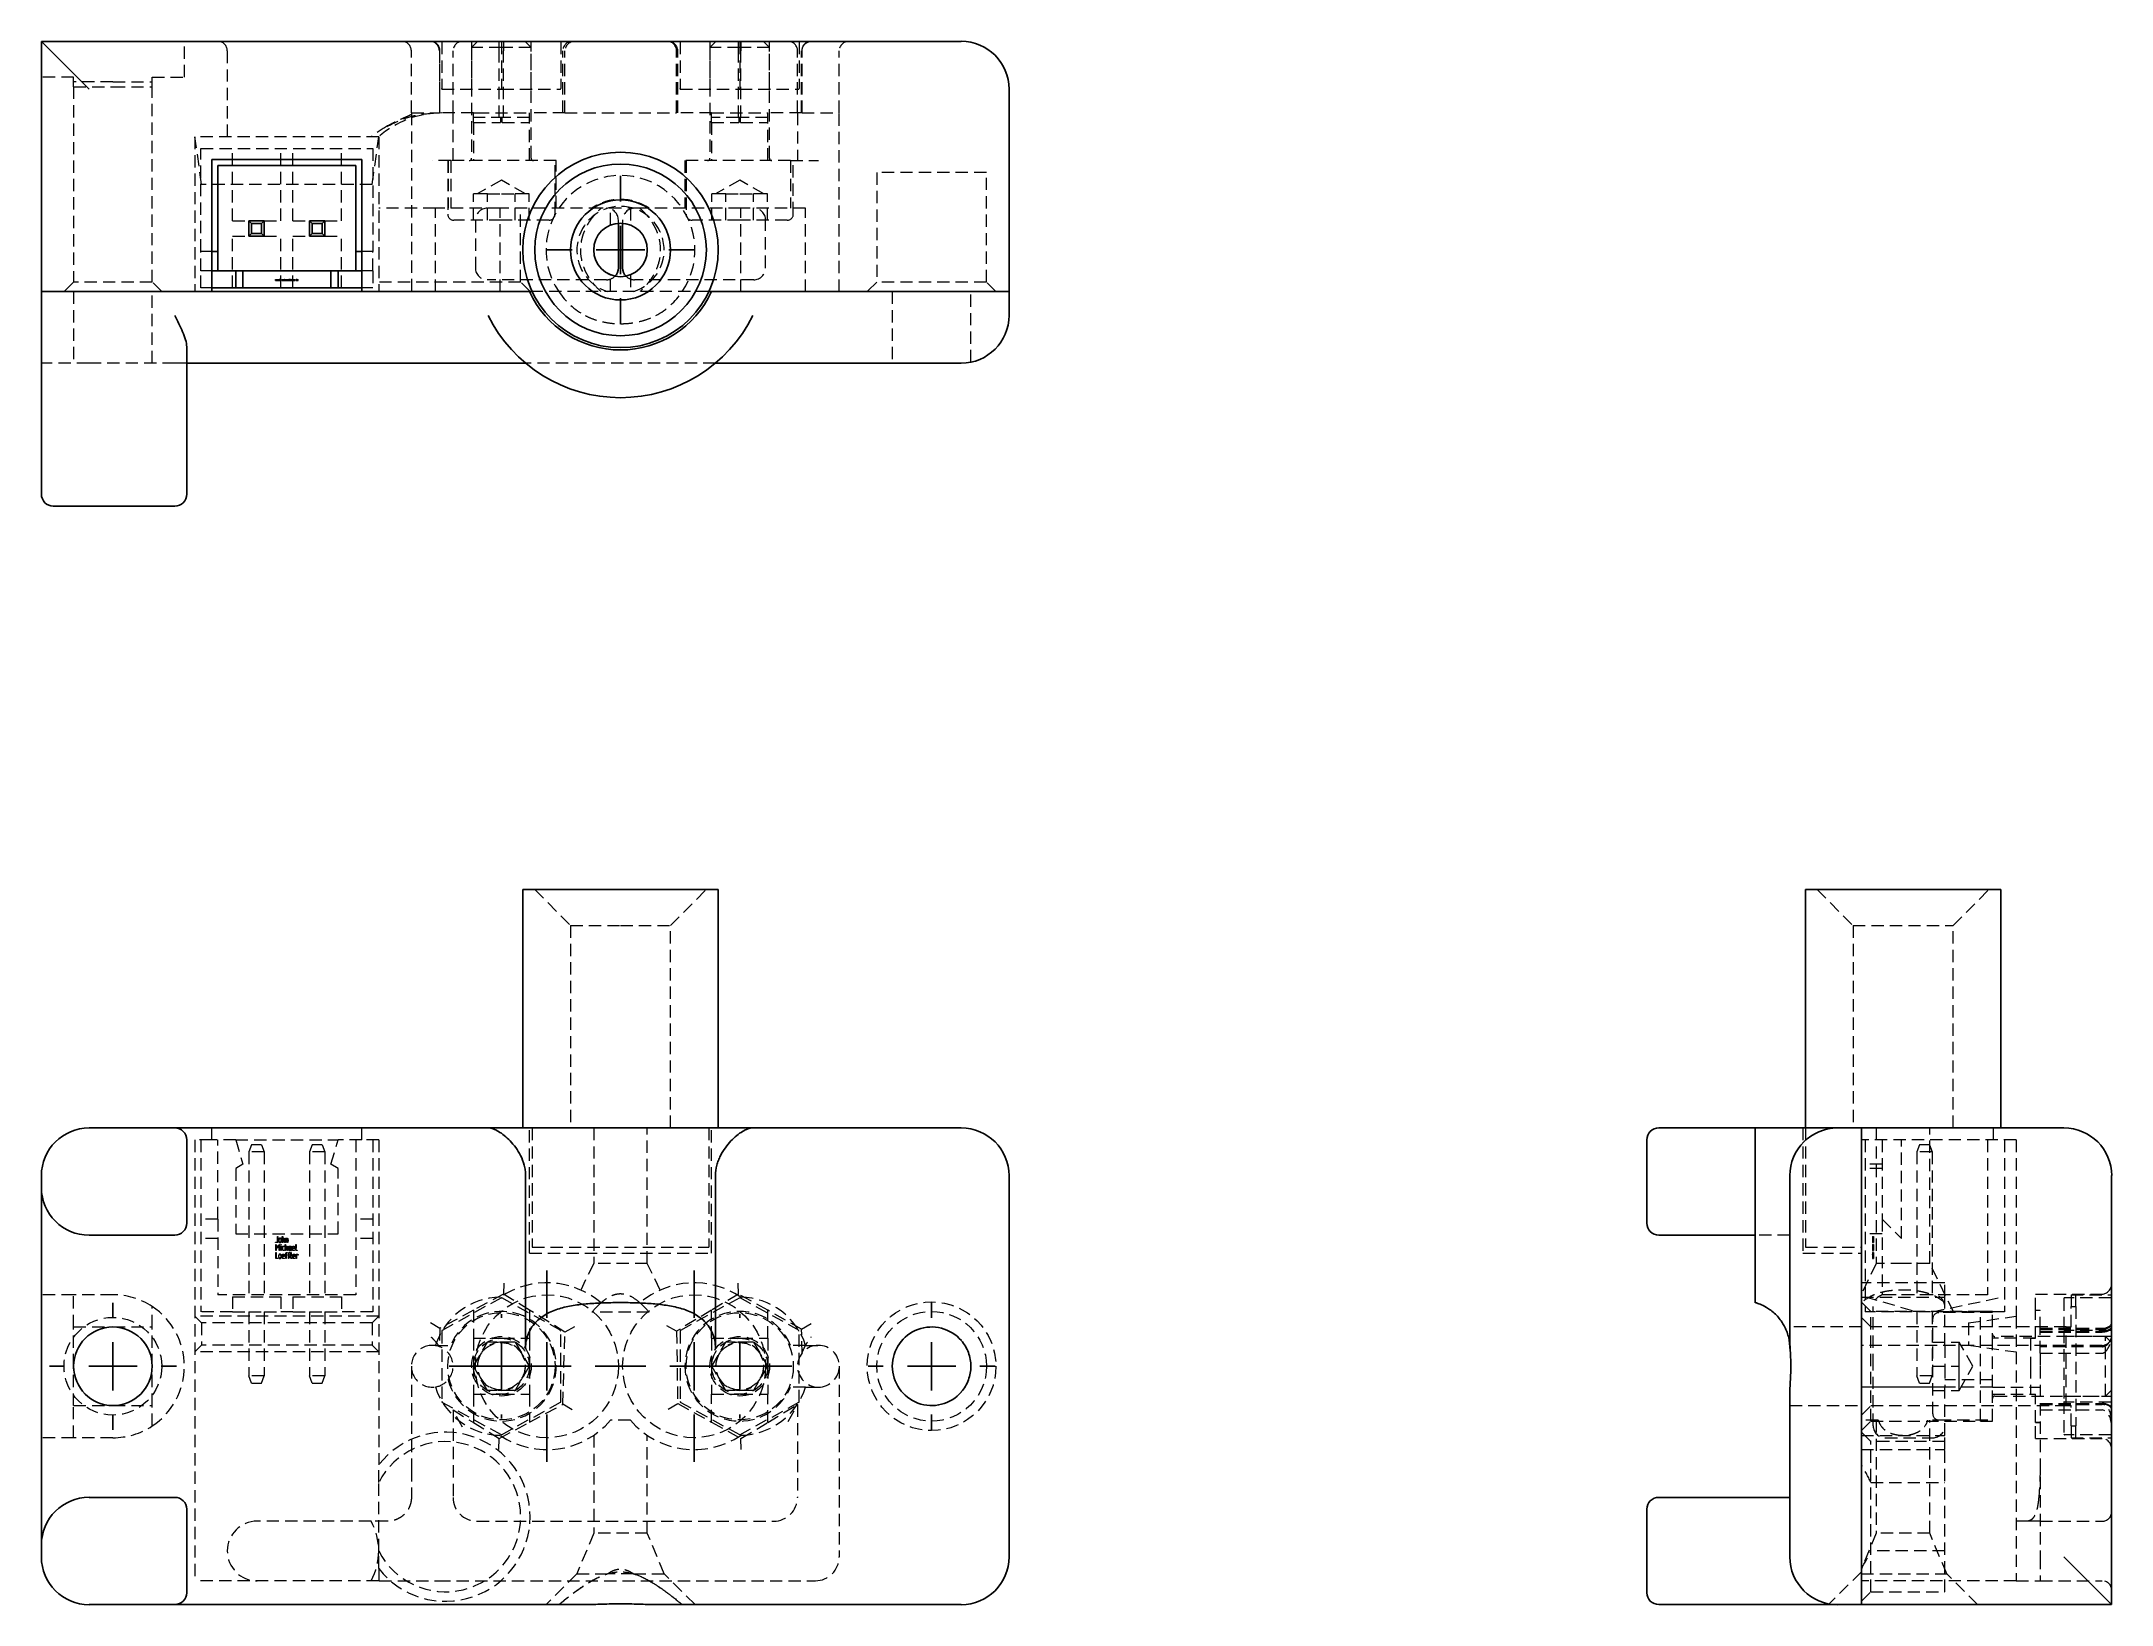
# Model space of a CAD drawing. Header units: millimetres. Extents: x 33 to 247, y 20 to 182.
import ezdxf

# ---------------------------------------------------------------- set-up
doc = ezdxf.new("R2010")
doc.units = ezdxf.units.MM
doc.linetypes.add('HIDDEN', pattern=[1.905, 1.27, -0.635])
doc.layers.add('10', color=7, linetype='Continuous')

# ---------------------------------------------------------------- blocks, each defined once
blk = doc.blocks.new('SW_CENTERMARKSYMBOL_0')
at = {"layer": '10', "color": 0}
for p, q in [((0, 5), (0, 6.56)), ((0, 0), (0, 2.5)), ((-5, 0), (-6.56, 0)), ((0, 0), (-2.5, 0)), ((0, 0), (0, -2.5)), ((0, 0), (2.5, 0)), ((5, 0), (6.56, 0)), ((0, -5), (0, -6.56))]:
    blk.add_line(p, q, dxfattribs=at)
blk = doc.blocks.new('SW_CENTERMARKSYMBOL_1')
at = {"layer": '10', "color": 0}
for p, q in [((0, 5), (0, 6.56)), ((0, 0), (0, 2.5)), ((-5, 0), (-6.56, 0)), ((0, 0), (-2.5, 0)), ((0, 0), (0, -2.5)), ((0, 0), (2.5, 0)), ((5, 0), (6.56, 0)), ((0, -5), (0, -6.56))]:
    blk.add_line(p, q, dxfattribs=at)
blk = doc.blocks.new('SW_CENTERMARKSYMBOL_2')
at = {"layer": '10', "color": 0}
for p, q in [((0, 5), (0, 9.89)), ((0, 0), (0, 2.5)), ((-5, 0), (-9.89, 0)), ((0, 0), (-2.5, 0)), ((0, 0), (0, -2.5)), ((0, 0), (2.5, 0)), ((5, 0), (9.89, 0)), ((0, -5), (0, -9.89))]:
    blk.add_line(p, q, dxfattribs=at)
blk = doc.blocks.new('SW_CENTERMARKSYMBOL_3')
at = {"layer": '10', "color": 0}
for p, q in [((0, 5), (0, 9.89)), ((0, 0), (0, 2.5)), ((-5, 0), (-9.89, 0)), ((0, 0), (-2.5, 0)), ((0, 0), (0, -2.5)), ((0, 0), (2.5, 0)), ((5, 0), (9.89, 0)), ((0, -5), (0, -9.89))]:
    blk.add_line(p, q, dxfattribs=at)
blk = doc.blocks.new('SW_CENTERMARKSYMBOL_4')
at = {"layer": '10', "color": 0}
for p, q in [((0, 5), (0, 5.39)), ((0, 0), (0, 2.5)), ((-5, 0), (-5.39, 0)), ((0, 0), (-2.5, 0)), ((0, 0), (0, -2.5)), ((0, 0), (2.5, 0)), ((5, 0), (5.39, 0)), ((0, -5), (0, -5.39))]:
    blk.add_line(p, q, dxfattribs=at)
blk = doc.blocks.new('SW_CENTERMARKSYMBOL_5')
at = {"layer": '10', "color": 0}
for p, q in [((0, 5), (0, 5.39)), ((0, 0), (0, 2.5)), ((-5, 0), (-5.39, 0)), ((0, 0), (-2.5, 0)), ((0, 0), (0, -2.5)), ((0, 0), (2.5, 0)), ((5, 0), (5.39, 0)), ((0, -5), (0, -5.39))]:
    blk.add_line(p, q, dxfattribs=at)
blk = doc.blocks.new('SW_CENTERMARKSYMBOL_6')
at = {"layer": '10', "color": 0}
for p, q in [((0, 5), (0, 7.67)), ((0, 0), (0, 2.5)), ((-5, 0), (-7.67, 0)), ((0, 0), (-2.5, 0)), ((0, 0), (0, -2.5)), ((0, 0), (2.5, 0)), ((5, 0), (7.67, 0)), ((0, -5), (0, -7.67))]:
    blk.add_line(p, q, dxfattribs=at)

msp = doc.modelspace()

# ---------------------------------------------------------------- linework, layer by layer
at = {"color": 7, "linetype": 'Continuous', "lineweight": 25}
for p, q in [((33, 156.09), (33, 181.95)), ((37.93, 177.03), (33, 181.95)), ((33, 181.95), (128.07, 181.95)), ((86.63, 181.95), (86.63, 181.95)), ((111.26, 181.95), (111.26, 181.95)), ((133, 177.03), (133, 156.09)), ((50.62, 169.73), (66.12, 169.73)), ((50.62, 156.09), (50.62, 169.73)), ((51.24, 160.23), (51.24, 169.12)), ((51.24, 169.12), (65.5, 169.12)), ((65.5, 169.12), (65.5, 160.23)), ((66.12, 169.73), (66.12, 156.09)), ((54.72, 163.13), (54.45, 163.4)), ((54.45, 161.82), (54.45, 163.4)), ((54.45, 163.4), (56.03, 163.4)), ((54.72, 162.09), (54.72, 163.13)), ((54.72, 163.13), (55.76, 163.13)), ((55.76, 163.13), (56.03, 163.4)), ((55.76, 163.13), (55.76, 162.09)), ((56.03, 163.4), (56.03, 161.82)), ((60.98, 163.13), (60.71, 163.4)), ((60.71, 161.82), (60.71, 163.4)), ((60.71, 163.4), (62.29, 163.4)), ((60.98, 162.09), (60.98, 163.13)), ((60.98, 163.13), (62.02, 163.13)), ((62.02, 163.13), (62.29, 163.4)), ((62.02, 163.13), (62.02, 162.09)), ((62.29, 163.4), (62.29, 161.82)), ((92.63, 158.55), (92.63, 163.16)), ((93.07, 163.16), (93.07, 158.55)), ((54.72, 162.09), (54.45, 161.82)), ((56.03, 161.82), (54.45, 161.82)), ((55.76, 162.09), (54.72, 162.09)), ((55.76, 162.09), (56.03, 161.82)), ((60.98, 162.09), (60.71, 161.82)), ((62.29, 161.82), (60.71, 161.82)), ((62.02, 162.09), (60.98, 162.09)), ((62.02, 162.09), (62.29, 161.82)), ((51.24, 160.23), (50.62, 160.23)), ((51.24, 158.23), (51.24, 160.23)), ((66.12, 160.23), (65.5, 160.23)), ((65.5, 160.23), (65.5, 158.23)), ((53.08, 158.23), (50.62, 158.23)), ((53.08, 156.48), (50.62, 156.48)), ((53.08, 158.23), (53.08, 156.48)), ((53.08, 158.23), (53.82, 158.23)), ((53.08, 156.48), (53.82, 156.48)), ((53.82, 158.23), (53.82, 156.48)), ((53.82, 158.23), (62.92, 158.23)), ((53.82, 156.48), (62.92, 156.48)), ((62.92, 158.23), (62.92, 156.48)), ((62.92, 158.23), (63.66, 158.23)), ((62.92, 156.48), (63.66, 156.48)), ((63.66, 158.23), (63.66, 156.48)), ((66.12, 158.23), (63.66, 158.23)), ((66.12, 156.48), (63.66, 156.48)), ((37.93, 156.09), (33, 156.09)), ((33, 135.15), (33, 156.09)), ((33, 156.09), (37.93, 156.09)), ((50.62, 156.09), (37.93, 156.09)), ((83.45, 156.09), (37.93, 156.09)), ((83.72, 156.09), (66.12, 156.09)), ((128.07, 156.09), (101.98, 156.09)), ((128.07, 156.09), (102.26, 156.09)), ((133, 156.09), (128.07, 156.09)), ((128.07, 156.09), (133, 156.09)), ((133, 156.09), (133, 153.63)), ((48.02, 150.37), (48.02, 135.15)), ((83.04, 148.7), (48.02, 148.7)), ((128.07, 148.7), (102.67, 148.7)), ((34.23, 133.92), (37.93, 133.92)), ((46.79, 133.92), (37.93, 133.92)), ((82.75, 94.29), (82.75, 69.66)), ((82.75, 94.29), (102.95, 94.29)), ((102.95, 69.66), (102.95, 94.29)), ((215.3, 94.29), (215.3, 69.66)), ((215.3, 94.29), (235.5, 94.29)), ((235.5, 69.66), (235.5, 94.29)), ((37.93, 69.66), (46.79, 69.66)), ((46.79, 69.66), (79.17, 69.66)), ((79.17, 69.66), (106.54, 69.66)), ((106.54, 69.66), (128.07, 69.66)), ((200.15, 69.66), (210.13, 69.66)), ((210.13, 69.66), (210.13, 51.6)), ((210.13, 69.66), (218.63, 69.66)), ((218.63, 69.66), (221.09, 69.66)), ((221.09, 69.66), (242.03, 69.66)), ((221.09, 64.73), (221.09, 69.66)), ((221.09, 69.66), (221.09, 64.73)), ((48.02, 68.43), (48.02, 59.81)), ((198.92, 59.81), (198.92, 68.43)), ((33, 63.5), (33, 64.73)), ((83.04, 64.73), (83.04, 46.88)), ((102.67, 46.88), (102.67, 64.73)), ((133, 64.73), (133, 25.32)), ((213.7, 47.68), (213.7, 64.73)), ((221.09, 25.32), (221.09, 64.73)), ((221.09, 25.32), (221.09, 64.73)), ((246.95, 64.73), (246.95, 20.4)), ((33, 63.5), (33, 26.56)), ((46.79, 58.57), (37.93, 58.57)), ((210.13, 58.57), (200.15, 58.57)), ((213.7, 25.32), (213.7, 42.38)), ((37.93, 31.48), (46.79, 31.48)), ((48.02, 30.25), (48.02, 21.63)), ((198.92, 21.63), (198.92, 30.25)), ((200.15, 31.48), (213.7, 31.48)), ((33, 25.32), (33, 26.56)), ((221.09, 20.4), (221.09, 25.32)), ((221.09, 25.32), (221.09, 20.4)), ((242.03, 25.32), (246.95, 20.4)), ((46.79, 20.4), (37.93, 20.4)), ((89.2, 20.4), (46.79, 20.4)), ((128.07, 20.4), (96.51, 20.4)), ((218.63, 20.4), (200.15, 20.4)), ((221.09, 20.4), (218.63, 20.4)), ((246.95, 20.4), (221.09, 20.4))]:
    msp.add_line(p, q, dxfattribs=at)
at = {"color": 7, "linetype": 'HIDDEN', "lineweight": 18}
for p, q in [((47.78, 178.26), (47.78, 181.95)), ((74.38, 181.89), (74.38, 177.09)), ((74.38, 181.89), (74.38, 177.09)), ((74.44, 181.95), (74.44, 181.95)), ((78.08, 181.95), (77.46, 181.33)), ((77.46, 181.89), (77.46, 177.09)), ((80.54, 181.95), (80.54, 181.89)), ((80.54, 181.89), (80.54, 181.95)), ((80.54, 181.89), (80.54, 177.09)), ((83.62, 181.33), (82.99, 181.95)), ((83.62, 177.09), (83.62, 181.89)), ((86.69, 181.89), (86.69, 177.09)), ((86.69, 181.89), (86.69, 177.09)), ((99.01, 181.89), (99.01, 177.09)), ((99.01, 181.89), (99.01, 177.09)), ((99.07, 181.95), (99.07, 181.95)), ((102.71, 181.95), (102.09, 181.33)), ((102.09, 181.89), (102.09, 177.09)), ((105.17, 181.95), (105.17, 181.89)), ((105.17, 181.89), (105.17, 181.95)), ((105.17, 181.89), (105.17, 177.09)), ((108.25, 181.33), (107.62, 181.95)), ((108.25, 177.09), (108.25, 181.89)), ((111.33, 181.89), (111.33, 177.09)), ((111.33, 181.89), (111.33, 177.09)), ((52.21, 180.97), (52.21, 172.1)), ((71.24, 174.56), (71.24, 180.97)), ((74.13, 180.97), (74.13, 174.56)), ((74.18, 174.56), (74.18, 180.97)), ((75.55, 174.56), (75.55, 180.97)), ((80.54, 181.33), (77.46, 181.33)), ((77.46, 181.33), (77.46, 169.88)), ((80.32, 174.07), (80.32, 180.97)), ((83.62, 181.33), (80.54, 181.33)), ((80.76, 174.07), (80.76, 180.97)), ((83.62, 169.88), (83.62, 181.33)), ((86.89, 174.56), (86.89, 180.97)), ((87.11, 174.56), (87.11, 180.97)), ((98.64, 174.56), (98.64, 180.97)), ((98.76, 174.56), (98.76, 180.97)), ((105.17, 181.33), (102.09, 181.33)), ((102.09, 181.33), (102.09, 169.88)), ((105.04, 174.07), (105.04, 180.97)), ((108.25, 181.33), (105.17, 181.33)), ((105.29, 174.07), (105.29, 180.97)), ((108.25, 169.88), (108.25, 181.33)), ((111.14, 174.56), (111.14, 180.97)), ((111.57, 174.56), (111.57, 180.97)), ((111.61, 174.56), (111.61, 180.97)), ((115.45, 174.56), (115.45, 180.97)), ((36.33, 178.26), (33, 178.26)), ((36.33, 177.76), (36.33, 178.26)), ((40.39, 177.76), (36.33, 177.76)), ((36.33, 177.27), (36.33, 177.76)), ((40.39, 177.76), (44.45, 177.76)), ((44.45, 177.76), (44.45, 178.26)), ((44.45, 178.26), (47.78, 178.26)), ((44.45, 177.27), (44.45, 177.76)), ((36.33, 177.27), (40.39, 177.27)), ((36.33, 177.27), (36.33, 157.07)), ((40.39, 177.27), (44.45, 177.27)), ((44.45, 157.07), (44.45, 177.27)), ((74.38, 177.09), (74.38, 177.03)), ((74.38, 177.03), (74.38, 177.09)), ((74.38, 177.03), (80.54, 177.03)), ((74.38, 177.03), (74.38, 177.03)), ((80.54, 177.03), (80.54, 177.09)), ((80.54, 177.03), (86.63, 177.03)), ((86.63, 177.03), (86.63, 177.03)), ((99.01, 177.09), (99.01, 177.03)), ((99.01, 177.03), (99.01, 177.09)), ((99.01, 177.03), (105.17, 177.03)), ((99.01, 177.03), (99.01, 177.03)), ((105.17, 177.03), (105.17, 177.09)), ((105.17, 177.03), (111.26, 177.03)), ((111.26, 177.03), (111.26, 177.03)), ((71.24, 174.56), (74.13, 174.56)), ((71.24, 174.56), (71.24, 156.09)), ((74.18, 174.56), (74.13, 174.56)), ((77.64, 174.56), (74.18, 174.56)), ((75.55, 169.64), (75.55, 174.56)), ((77.64, 174.07), (77.64, 174.56)), ((77.64, 174.56), (78.01, 174.56)), ((80.76, 174.07), (77.64, 174.07)), ((77.64, 173.58), (77.64, 174.07)), ((77.64, 173.58), (80.44, 173.58)), ((77.64, 173.58), (77.64, 169.64)), ((78.01, 174.56), (83.43, 174.56)), ((80.44, 174.07), (80.44, 173.58)), ((80.63, 173.58), (80.63, 174.07)), ((80.63, 173.58), (83.43, 173.58)), ((83.43, 174.07), (80.76, 174.07)), ((83.43, 174.07), (83.43, 174.56)), ((87.11, 174.56), (83.43, 174.56)), ((83.43, 173.58), (83.43, 174.07)), ((83.43, 169.64), (83.43, 173.58)), ((87.11, 174.56), (98.64, 174.56)), ((102.27, 174.56), (98.64, 174.56)), ((102.27, 174.07), (102.27, 174.56)), ((102.27, 174.56), (108.06, 174.56)), ((105.04, 174.07), (102.27, 174.07)), ((102.27, 173.58), (102.27, 174.07)), ((102.27, 173.58), (105.07, 173.58)), ((102.27, 173.58), (102.27, 169.64)), ((108.06, 174.07), (105.04, 174.07)), ((105.07, 174.07), (105.07, 173.58)), ((105.26, 173.58), (105.26, 174.07)), ((105.26, 173.58), (108.06, 173.58)), ((111.57, 174.56), (108.06, 174.56)), ((108.06, 174.07), (108.06, 174.56)), ((108.06, 173.58), (108.06, 174.07)), ((108.06, 169.64), (108.06, 173.58)), ((111.14, 174.56), (111.14, 169.64)), ((111.61, 174.56), (111.57, 174.56)), ((111.61, 174.56), (115.45, 174.56)), ((115.45, 156.09), (115.45, 174.56)), ((67.87, 172.1), (48.87, 172.1)), ((48.87, 172.1), (48.87, 156.09)), ((49.56, 167.17), (48.87, 172.1)), ((67.18, 167.17), (67.87, 172.1)), ((67.87, 172.1), (67.87, 156.09)), ((49.49, 160.23), (49.49, 170.87)), ((49.49, 170.87), (67.25, 170.87)), ((52.74, 163.4), (52.74, 170.87)), ((57.74, 163.4), (57.74, 170.87)), ((59, 163.4), (59, 170.87)), ((64, 163.4), (64, 170.87)), ((67.25, 170.87), (67.25, 160.23)), ((75.3, 169.64), (73.39, 169.64)), ((75, 169.64), (75, 164.09)), ((75.04, 169.64), (75.04, 164.71)), ((86.2, 169.64), (75.3, 169.64)), ((75.3, 169.64), (75.3, 164.71)), ((86.08, 164.09), (86.08, 169.64)), ((86.2, 164.71), (86.2, 169.64)), ((110.41, 169.64), (99.5, 169.64)), ((99.5, 169.64), (99.5, 164.71)), ((99.63, 169.64), (99.63, 164.09)), ((110.41, 169.64), (110.41, 164.71)), ((110.41, 169.64), (113.3, 169.64)), ((110.71, 164.09), (110.71, 169.64)), ((67.18, 167.17), (49.56, 167.17)), ((80.54, 167.62), (78.05, 166.19)), ((83.02, 166.19), (80.54, 167.62)), ((105.17, 167.62), (102.68, 166.19)), ((107.66, 166.19), (105.17, 167.62)), ((130.66, 168.4), (119.33, 168.4)), ((119.33, 168.4), (119.33, 157.07)), ((130.66, 157.07), (130.66, 168.4)), ((78.38, 166.19), (77.66, 166.19)), ((77.66, 163.48), (77.66, 166.19)), ((79.1, 166.19), (78.38, 166.19)), ((79.1, 166.19), (80.54, 166.19)), ((79.1, 163.48), (79.1, 166.19)), ((80.54, 166.19), (81.97, 166.19)), ((81.97, 163.48), (81.97, 166.19)), ((82.69, 166.19), (81.97, 166.19)), ((83.41, 166.19), (82.69, 166.19)), ((83.41, 163.48), (83.41, 166.19)), ((103.01, 166.19), (102.29, 166.19)), ((102.29, 163.48), (102.29, 166.19)), ((103.73, 166.19), (103.01, 166.19)), ((103.73, 166.19), (105.17, 166.19)), ((103.73, 163.48), (103.73, 166.19)), ((105.17, 166.19), (106.6, 166.19)), ((106.6, 163.48), (106.6, 166.19)), ((107.32, 166.19), (106.6, 166.19)), ((108.04, 166.19), (107.32, 166.19)), ((108.04, 163.48), (108.04, 166.19)), ((52.74, 163.4), (54.45, 163.4)), ((54.73, 163.12), (54.72, 163.13)), ((55.76, 163.12), (54.73, 163.12)), ((54.73, 163.12), (54.73, 162.09)), ((55.76, 163.12), (55.76, 163.13)), ((55.76, 162.09), (55.76, 163.12)), ((56.03, 163.4), (57.74, 163.4)), ((59, 163.4), (60.71, 163.4)), ((60.98, 163.12), (60.98, 163.13)), ((60.98, 163.12), (60.98, 162.09)), ((62.01, 163.12), (60.98, 163.12)), ((62.01, 163.12), (62.02, 163.13)), ((62.01, 162.09), (62.01, 163.12)), ((62.29, 163.4), (64, 163.4)), ((73.73, 164.71), (67.87, 164.71)), ((73.72, 156.09), (73.72, 164.71)), ((80.41, 164.71), (73.73, 164.71)), ((73.73, 156.09), (73.73, 164.71)), ((80.54, 163.48), (75.61, 163.48)), ((77.85, 163.48), (77.85, 158.55)), ((90.84, 164.71), (80.41, 164.71)), ((80.41, 156.09), (80.41, 164.71)), ((85.46, 163.48), (80.54, 163.48)), ((82.53, 157.07), (82.53, 164.71)), ((94.86, 164.71), (90.84, 164.71)), ((91.81, 162.97), (91.72, 162.92)), ((91.81, 162.97), (91.81, 164.71)), ((92.63, 163.16), (92.63, 163.48)), ((93.07, 163.48), (93.07, 163.16)), ((93.89, 164.71), (93.89, 162.97)), ((105.29, 164.71), (94.86, 164.71)), ((105.17, 163.48), (100.24, 163.48)), ((110.09, 163.48), (105.17, 163.48)), ((111.98, 164.71), (105.29, 164.71)), ((105.29, 156.09), (105.29, 164.71)), ((107.85, 158.55), (107.85, 163.48)), ((111.98, 156.09), (111.98, 164.71)), ((52.74, 156.48), (52.74, 161.82)), ((52.74, 161.82), (54.45, 161.82)), ((54.73, 162.09), (54.72, 162.09)), ((54.73, 162.09), (55.76, 162.09)), ((55.76, 162.09), (55.76, 162.09)), ((56.03, 161.82), (57.74, 161.82)), ((57.74, 156.48), (57.74, 161.82)), ((59, 156.48), (59, 161.82)), ((59, 161.82), (60.71, 161.82)), ((60.98, 162.09), (60.98, 162.09)), ((60.98, 162.09), (62.01, 162.09)), ((62.01, 162.09), (62.02, 162.09)), ((62.29, 161.82), (64, 161.82)), ((64, 156.48), (64, 161.82)), ((50.62, 160.23), (49.49, 160.23)), ((49.49, 158.23), (49.49, 160.23)), ((67.25, 160.23), (66.12, 160.23)), ((67.25, 158.23), (67.25, 160.23)), ((36.33, 157.07), (35.34, 156.09)), ((44.45, 157.07), (36.33, 157.07)), ((45.44, 156.09), (44.45, 157.07)), ((50.62, 158.23), (49.49, 158.23)), ((49.49, 156.48), (49.49, 158.23)), ((50.62, 156.48), (49.49, 156.48)), ((57.2, 157.23), (57.2, 157.35)), ((57.22, 157.23), (57.22, 157.35)), ((57.22, 157.23), (57.22, 157.35)), ((57.26, 157.23), (57.26, 157.35)), ((57.26, 157.23), (57.26, 157.35)), ((57.27, 157.23), (57.27, 157.35)), ((57.39, 157.35), (57.39, 157.23)), ((57.4, 157.35), (57.44, 157.35)), ((57.4, 157.23), (57.4, 157.35)), ((57.4, 157.23), (57.4, 157.35)), ((57.4, 157.23), (57.44, 157.23)), ((57.41, 157.23), (57.41, 157.35)), ((57.43, 157.23), (57.43, 157.35)), ((57.44, 157.23), (57.44, 157.35)), ((57.44, 157.35), (57.57, 157.35)), ((57.44, 157.23), (57.57, 157.23)), ((57.5, 157.35), (57.5, 157.23)), ((57.53, 157.35), (57.53, 157.23)), ((57.55, 157.35), (57.55, 157.23)), ((57.56, 157.23), (57.56, 157.35)), ((57.57, 157.23), (57.57, 157.35)), ((57.58, 157.35), (57.58, 157.23)), ((57.61, 157.23), (57.61, 157.35)), ((57.73, 157.23), (57.73, 157.35)), ((57.73, 157.23), (57.73, 157.35)), ((57.76, 157.23), (57.76, 157.35)), ((57.77, 157.23), (57.77, 157.35)), ((57.79, 157.23), (57.79, 157.35)), ((57.81, 157.23), (57.81, 157.35)), ((57.86, 157.35), (57.86, 157.23)), ((57.88, 157.23), (57.88, 157.35)), ((57.89, 157.35), (57.94, 157.35)), ((57.89, 157.23), (57.89, 157.35)), ((57.89, 157.23), (57.94, 157.23)), ((57.91, 157.23), (57.91, 157.35)), ((57.93, 157.23), (57.93, 157.35)), ((57.94, 157.23), (57.94, 157.35)), ((58.08, 157.23), (58.08, 157.35)), ((58.09, 157.23), (58.09, 157.35)), ((58.09, 157.35), (58.09, 157.23)), ((58.1, 157.23), (58.1, 157.35)), ((58.11, 157.23), (58.11, 157.35)), ((58.12, 157.23), (58.12, 157.35)), ((58.13, 157.23), (58.13, 157.35)), ((58.14, 157.23), (58.14, 157.35)), ((58.2, 157.35), (58.23, 157.35)), ((58.2, 157.23), (58.2, 157.35)), ((58.2, 157.23), (58.23, 157.23)), ((58.21, 157.23), (58.21, 157.35)), ((58.23, 157.23), (58.23, 157.35)), ((58.24, 157.23), (58.24, 157.35)), ((58.26, 157.35), (58.26, 157.23)), ((58.27, 157.23), (58.27, 157.35)), ((58.28, 157.23), (58.28, 157.35)), ((58.31, 157.23), (58.31, 157.35)), ((58.4, 157.23), (58.4, 157.35)), ((58.4, 157.23), (58.4, 157.35)), ((58.4, 157.35), (58.4, 157.23)), ((58.41, 157.23), (58.41, 157.35)), ((58.43, 157.23), (58.43, 157.35)), ((58.43, 157.23), (58.43, 157.35)), ((58.43, 157.35), (58.43, 157.23)), ((58.44, 157.23), (58.44, 157.35)), ((58.47, 157.23), (58.47, 157.35)), ((58.48, 157.23), (58.48, 157.35)), ((58.49, 157.23), (58.49, 157.35)), ((58.51, 157.35), (58.52, 157.35)), ((58.51, 157.23), (58.52, 157.23)), ((58.53, 157.35), (58.53, 157.23)), ((58.54, 157.23), (58.54, 157.35)), ((58.54, 157.35), (58.54, 157.23)), ((58.57, 157.35), (58.57, 157.23)), ((58.58, 157.23), (58.58, 157.35)), ((58.68, 157.23), (58.68, 157.35)), ((58.75, 157.23), (58.75, 157.35)), ((58.75, 157.35), (58.75, 157.23)), ((58.76, 157.23), (58.76, 157.35)), ((58.77, 157.23), (58.77, 157.35)), ((58.78, 157.35), (58.77, 157.35)), ((58.78, 157.23), (58.77, 157.23)), ((58.78, 157.35), (58.78, 157.23)), ((58.79, 157.35), (58.79, 157.23)), ((58.8, 157.23), (58.8, 157.35)), ((58.8, 157.23), (58.8, 157.35)), ((58.85, 157.23), (58.85, 157.35)), ((58.9, 157.35), (58.87, 157.35)), ((58.9, 157.23), (58.87, 157.23)), ((58.88, 157.35), (58.9, 157.35)), ((58.88, 157.23), (58.9, 157.23)), ((58.9, 157.23), (58.9, 157.35)), ((58.92, 157.35), (58.92, 157.23)), ((58.96, 157.23), (58.96, 157.35)), ((58.97, 157.35), (58.97, 157.23)), ((59.02, 157.23), (59.02, 157.35)), ((59.14, 157.23), (59.14, 157.35)), ((59.17, 157.23), (59.17, 157.35)), ((59.18, 157.23), (59.18, 157.35)), ((59.19, 157.23), (59.19, 157.35)), ((59.23, 157.35), (59.24, 157.35)), ((59.23, 157.23), (59.23, 157.35)), ((59.23, 157.23), (59.24, 157.23)), ((59.24, 157.23), (59.24, 157.35)), ((59.27, 157.35), (59.27, 157.23)), ((59.28, 157.23), (59.28, 157.35)), ((59.28, 157.35), (59.32, 157.35)), ((59.28, 157.23), (59.32, 157.23)), ((59.3, 157.35), (59.3, 157.23)), ((59.32, 157.23), (59.32, 157.35)), ((59.33, 157.23), (59.33, 157.35)), ((59.37, 157.23), (59.37, 157.35)), ((59.42, 157.23), (59.42, 157.35)), ((59.5, 157.23), (59.5, 157.35)), ((59.54, 157.23), (59.54, 157.35)), ((67.25, 158.23), (66.12, 158.23)), ((67.25, 156.48), (66.12, 156.48)), ((67.25, 158.23), (67.25, 156.48)), ((82.53, 157.07), (67.87, 157.07)), ((91.4, 157.32), (79.08, 157.32)), ((83.52, 156.09), (82.53, 157.07)), ((91.81, 156.09), (91.81, 157.83)), ((93.89, 157.83), (93.89, 156.09)), ((106.62, 157.32), (94.3, 157.32)), ((119.33, 157.07), (118.34, 156.09)), ((130.66, 157.07), (119.33, 157.07)), ((131.65, 156.09), (130.66, 157.07)), ((36.33, 156.09), (36.33, 148.7)), ((44.45, 148.7), (44.45, 156.09)), ((101.98, 156.09), (83.72, 156.09)), ((120.93, 156.09), (120.93, 148.7)), ((129.06, 148.8), (129.06, 156.09)), ((37.93, 148.7), (33, 148.7)), ((46.79, 148.7), (37.93, 148.7)), ((48.02, 148.7), (46.79, 148.7)), ((102.67, 148.7), (83.04, 148.7)), ((83.99, 94.29), (87.68, 90.59)), ((98.02, 90.59), (101.72, 94.29)), ((216.53, 94.29), (220.23, 90.59)), ((230.57, 90.59), (234.27, 94.29)), ((87.68, 90.59), (92.85, 90.59)), ((87.68, 90.59), (87.68, 69.66)), ((92.85, 90.59), (98.02, 90.59)), ((98.02, 69.66), (98.02, 90.59)), ((220.23, 90.59), (230.57, 90.59)), ((220.23, 90.59), (220.23, 69.66)), ((230.57, 69.66), (230.57, 90.59)), ((50.62, 68.43), (50.62, 69.66)), ((66.12, 68.43), (66.12, 69.66)), ((83.45, 56.73), (83.45, 69.66)), ((83.72, 69.66), (83.72, 57.34)), ((90.08, 69.66), (90.08, 55.66)), ((95.62, 55.66), (95.62, 69.66)), ((101.98, 69.66), (101.98, 57.34)), ((102.26, 56.73), (102.26, 69.66)), ((215.05, 69.66), (215.05, 56.73)), ((215.3, 69.66), (215.3, 57.34)), ((222.63, 69.66), (222.63, 55.66)), ((228.17, 55.66), (228.17, 69.66)), ((234.73, 68.43), (234.73, 69.66)), ((48.87, 68.43), (48.87, 22.86)), ((50.62, 68.43), (48.87, 68.43)), ((49.49, 68.43), (49.49, 50.66)), ((53.08, 68.43), (50.62, 68.43)), ((51.24, 60.23), (51.24, 68.43)), ((53.08, 68.43), (53.82, 65.92)), ((53.08, 68.43), (63.66, 68.43)), ((54.72, 67.91), (54.45, 67.18)), ((56.03, 67.18), (54.45, 67.18)), ((54.45, 67.18), (54.45, 52.41)), ((55.76, 67.91), (54.72, 67.91)), ((55.76, 67.91), (56.03, 67.18)), ((56.03, 67.18), (56.03, 52.41)), ((60.98, 67.91), (60.71, 67.18)), ((62.29, 67.18), (60.71, 67.18)), ((60.71, 67.18), (60.71, 52.41)), ((62.02, 67.91), (60.98, 67.91)), ((62.02, 67.91), (62.29, 67.18)), ((62.29, 67.18), (62.29, 52.41)), ((62.92, 65.92), (63.66, 68.43)), ((66.12, 68.43), (63.66, 68.43)), ((65.5, 68.43), (65.5, 60.23)), ((67.87, 68.43), (66.12, 68.43)), ((67.25, 68.43), (67.25, 50.66)), ((67.87, 68.43), (67.87, 34.84)), ((237.1, 68.43), (221.09, 68.43)), ((221.48, 68.43), (221.48, 50.66)), ((223.23, 68.43), (223.23, 60.23)), ((225.23, 58.23), (225.23, 68.43)), ((227.09, 67.91), (226.82, 67.18)), ((228.4, 67.18), (226.82, 67.18)), ((226.82, 67.18), (226.82, 52.41)), ((228.13, 67.91), (227.09, 67.91)), ((228.13, 67.91), (228.4, 67.18)), ((228.4, 67.18), (228.4, 52.41)), ((234.12, 68.43), (234.12, 52.41)), ((235.87, 68.43), (235.87, 50.66)), ((237.1, 68.43), (237.1, 50.2)), ((53.82, 65.92), (53.08, 65.48)), ((53.08, 65.48), (53.08, 58.73)), ((63.66, 65.48), (62.92, 65.92)), ((63.66, 58.73), (63.66, 65.48)), ((223.23, 65.92), (221.48, 65.92)), ((223.23, 65.48), (221.48, 65.48)), ((51.24, 60.23), (49.49, 60.23)), ((51.24, 60.23), (51.24, 52.41)), ((67.25, 60.23), (65.5, 60.23)), ((65.5, 60.23), (65.5, 52.41)), ((223.23, 60.23), (225.23, 58.23)), ((223.23, 60.23), (223.23, 52.41)), ((51.24, 58.23), (49.49, 58.23)), ((53.08, 58.73), (63.66, 58.73)), ((57.2, 57.81), (57.2, 57.86)), ((57.4, 58.43), (57.44, 58.43)), ((57.44, 58.43), (57.44, 57.88)), ((57.89, 58.43), (57.94, 58.43)), ((57.89, 57.81), (57.89, 58.43)), ((57.94, 57.81), (57.89, 57.81)), ((57.94, 58.43), (57.94, 58.26)), ((57.94, 58.22), (57.94, 57.81)), ((58.14, 57.81), (58.09, 57.81)), ((58.23, 57.81), (58.23, 58.26)), ((58.28, 57.81), (58.23, 57.81)), ((58.28, 58.22), (58.28, 57.81)), ((58.48, 57.81), (58.43, 57.81)), ((67.25, 58.23), (65.5, 58.23)), ((213.7, 58.57), (210.13, 58.57)), ((223.23, 58.73), (221.48, 58.73)), ((222.23, 58.43), (222.35, 58.43)), ((222.23, 58.43), (222.35, 58.43)), ((222.23, 58.43), (222.23, 58.29)), ((222.23, 58.43), (222.35, 58.43)), ((222.35, 58.27), (222.23, 58.27)), ((222.23, 58.26), (222.35, 58.26)), ((222.35, 58.26), (222.23, 58.26)), ((222.23, 58.22), (222.35, 58.22)), ((222.23, 58.22), (222.35, 58.22)), ((222.35, 58.22), (222.23, 58.22)), ((222.35, 58.22), (222.23, 58.22)), ((222.23, 57.86), (222.35, 57.86)), ((222.23, 57.86), (222.35, 57.86)), ((222.23, 57.85), (222.35, 57.85)), ((222.23, 57.81), (222.35, 57.81)), ((222.23, 57.81), (222.35, 57.81)), ((222.23, 57.81), (222.35, 57.81)), ((222.23, 57.81), (222.35, 57.81)), ((222.35, 58.43), (222.35, 58.29)), ((57.22, 57.61), (57.26, 57.61)), ((57.22, 56.99), (57.22, 57.61)), ((57.26, 56.99), (57.22, 56.99)), ((57.22, 56.79), (57.27, 56.79)), ((57.22, 56.16), (57.22, 56.79)), ((57.44, 56.16), (57.22, 56.16)), ((57.26, 57.61), (57.41, 57.29)), ((57.26, 57.49), (57.26, 56.99)), ((57.4, 57.22), (57.26, 57.49)), ((57.27, 56.79), (57.27, 56.21)), ((57.27, 56.21), (57.44, 56.21)), ((57.43, 57.22), (57.4, 57.22)), ((57.41, 57.29), (57.57, 57.61)), ((57.56, 57.49), (57.43, 57.22)), ((57.44, 56.21), (57.44, 56.16)), ((57.56, 56.99), (57.56, 57.49)), ((57.61, 56.99), (57.56, 56.99)), ((57.57, 57.61), (57.61, 57.61)), ((57.61, 57.61), (57.61, 56.99)), ((57.73, 57.61), (57.77, 57.61)), ((57.73, 57.54), (57.73, 57.61)), ((57.77, 57.54), (57.73, 57.54)), ((57.73, 57.44), (57.77, 57.44)), ((57.73, 56.99), (57.73, 57.44)), ((57.77, 56.99), (57.73, 56.99)), ((57.77, 57.61), (57.77, 57.54)), ((57.77, 57.44), (57.77, 56.99)), ((57.91, 56.42), (58.08, 56.42)), ((58.13, 56.38), (57.91, 56.38)), ((58.08, 56.42), (58.08, 56.49)), ((58.11, 57.44), (58.11, 57.4)), ((58.11, 57.03), (58.11, 56.99)), ((58.12, 56.21), (58.12, 56.16)), ((58.2, 57.61), (58.24, 57.61)), ((58.2, 56.99), (58.2, 57.61)), ((58.24, 56.99), (58.2, 56.99)), ((58.21, 56.56), (58.27, 56.56)), ((58.21, 56.52), (58.21, 56.56)), ((58.27, 56.52), (58.21, 56.52)), ((58.24, 57.61), (58.24, 57.44)), ((58.24, 57.4), (58.24, 56.99)), ((58.27, 56.16), (58.27, 56.52)), ((58.31, 56.16), (58.27, 56.16)), ((58.31, 56.56), (58.41, 56.56)), ((58.31, 56.52), (58.31, 56.16)), ((58.41, 56.52), (58.31, 56.52)), ((58.41, 56.74), (58.37, 56.74)), ((58.44, 56.99), (58.4, 56.99)), ((58.41, 56.79), (58.41, 56.74)), ((58.41, 56.56), (58.41, 56.52)), ((58.47, 56.56), (58.54, 56.56)), ((58.47, 56.52), (58.47, 56.56)), ((58.54, 56.52), (58.47, 56.52)), ((58.54, 56.16), (58.54, 56.52)), ((58.58, 56.16), (58.54, 56.16)), ((58.58, 56.56), (58.68, 56.56)), ((58.58, 56.52), (58.58, 56.16)), ((58.68, 56.52), (58.58, 56.52)), ((58.68, 56.74), (58.63, 56.74)), ((58.64, 57.45), (58.8, 57.44)), ((58.68, 56.79), (58.68, 56.74)), ((58.68, 56.56), (58.68, 56.52)), ((58.75, 57.1), (58.75, 57.4)), ((58.76, 56.79), (58.8, 56.79)), ((58.85, 57.03), (58.85, 56.99)), ((58.9, 56.21), (58.9, 56.16)), ((58.96, 57.24), (59.14, 57.24)), ((59.18, 57.2), (58.96, 57.2)), ((59.02, 56.42), (59.19, 56.42)), ((59.24, 56.38), (59.02, 56.38)), ((59.14, 57.24), (59.14, 57.31)), ((59.17, 57.03), (59.17, 56.99)), ((59.19, 56.42), (59.19, 56.49)), ((59.23, 56.21), (59.23, 56.16)), ((59.28, 57.61), (59.32, 57.61)), ((59.33, 56.16), (59.33, 56.62)), ((59.37, 56.16), (59.33, 56.16)), ((59.37, 56.58), (59.37, 56.16)), ((59.42, 57.03), (59.42, 56.99)), ((59.54, 56.5), (59.5, 56.5)), ((59.54, 56.54), (59.54, 56.5)), ((83.45, 56.73), (102.26, 56.73)), ((83.72, 57.34), (101.98, 57.34)), ((90.08, 55.66), (88.74, 52.91)), ((95.62, 55.66), (90.08, 55.66)), ((96.96, 52.91), (95.62, 55.66)), ((215.05, 56.73), (221.09, 56.73)), ((215.3, 57.34), (221.09, 57.34)), ((222.63, 55.66), (221.09, 52.5)), ((222.23, 57.61), (222.35, 57.61)), ((222.23, 57.61), (222.35, 57.61)), ((222.23, 57.61), (222.35, 57.61)), ((222.23, 57.54), (222.35, 57.54)), ((222.23, 57.49), (222.35, 57.49)), ((222.23, 57.49), (222.35, 57.49)), ((222.23, 57.44), (222.35, 57.44)), ((222.23, 57.44), (222.35, 57.44)), ((222.23, 57.44), (222.35, 57.44)), ((222.23, 57.44), (222.35, 57.44)), ((222.35, 57.44), (222.23, 57.44)), ((222.23, 57.4), (222.35, 57.4)), ((222.23, 57.4), (222.35, 57.4)), ((222.35, 57.4), (222.23, 57.4)), ((222.23, 57.36), (222.35, 57.36)), ((222.23, 57.29), (222.35, 57.29)), ((222.23, 57.24), (222.35, 57.24)), ((222.23, 57.22), (222.35, 57.22)), ((222.23, 57.2), (222.35, 57.2)), ((222.23, 57.07), (222.35, 57.07)), ((222.23, 57.03), (222.35, 57.03)), ((222.23, 57.03), (222.23, 56.99)), ((222.23, 57.02), (222.35, 57.02)), ((222.23, 57.02), (222.35, 57.02)), ((222.23, 56.99), (222.35, 56.99)), ((222.23, 56.99), (222.35, 56.99)), ((222.23, 56.99), (222.35, 56.99)), ((222.23, 56.97), (222.35, 56.97)), ((222.23, 56.79), (222.35, 56.79)), ((222.23, 56.79), (222.23, 56.65)), ((222.23, 56.74), (222.35, 56.74)), ((222.23, 56.62), (222.35, 56.62)), ((222.35, 56.62), (222.23, 56.62)), ((222.35, 56.62), (222.23, 56.62)), ((222.23, 56.58), (222.35, 56.58)), ((222.35, 56.58), (222.23, 56.58)), ((222.35, 56.58), (222.23, 56.58)), ((222.35, 56.57), (222.23, 56.57)), ((222.23, 56.56), (222.35, 56.56)), ((222.23, 56.54), (222.35, 56.54)), ((222.23, 56.54), (222.23, 56.5)), ((222.23, 56.52), (222.35, 56.52)), ((222.23, 56.5), (222.35, 56.5)), ((222.23, 56.49), (222.23, 56.16)), ((222.23, 56.42), (222.35, 56.42)), ((222.23, 56.38), (222.35, 56.38)), ((222.23, 56.21), (222.35, 56.21)), ((222.23, 56.21), (222.35, 56.21)), ((222.23, 56.21), (222.35, 56.21)), ((222.23, 56.2), (222.35, 56.2)), ((222.23, 56.2), (222.35, 56.2)), ((222.23, 56.16), (222.35, 56.16)), ((222.23, 56.16), (222.35, 56.16)), ((222.35, 57.03), (222.35, 56.99)), ((222.35, 56.79), (222.35, 56.65)), ((222.35, 56.54), (222.35, 56.5)), ((222.35, 56.49), (222.35, 56.16)), ((225.4, 55.66), (222.63, 55.66)), ((228.17, 55.66), (225.4, 55.66)), ((230.63, 50.61), (228.17, 55.66)), ((80.79, 53.63), (80.76, 52.49)), ((105.04, 52.49), (105.02, 53.63)), ((229.71, 53.65), (221.09, 53.65)), ((229.71, 52.17), (229.71, 53.65)), ((36.33, 52.42), (33, 52.42)), ((36.33, 49.09), (36.33, 52.42)), ((40.39, 52.42), (36.33, 52.42)), ((65.5, 52.41), (51.24, 52.41)), ((52.74, 52.22), (57.74, 52.22)), ((52.74, 52.22), (52.74, 50.66)), ((57.74, 52.22), (57.74, 50.66)), ((59, 52.22), (64, 52.22)), ((59, 52.22), (59, 50.66)), ((64, 52.22), (64, 50.66)), ((80.54, 52.11), (74.38, 48.72)), ((80.76, 52.49), (77.64, 50.81)), ((80.54, 52.04), (80.54, 52.11)), ((86.69, 48.72), (80.54, 52.11)), ((83.43, 50.84), (80.76, 52.49)), ((105.17, 52.11), (99.01, 48.72)), ((105.04, 52.49), (102.27, 50.83)), ((108.06, 50.82), (105.04, 52.49)), ((105.17, 52.04), (105.17, 52.11)), ((111.33, 48.72), (105.17, 52.11)), ((221.09, 52.17), (229.71, 52.17)), ((222.07, 50.69), (221.09, 51.68)), ((221.48, 52.22), (226.82, 50.66)), ((234.12, 52.41), (223.23, 52.41)), ((228.48, 52.42), (223.55, 52.42)), ((228.4, 50.66), (235.87, 52.22)), ((229.71, 47.18), (229.71, 52.17)), ((239.07, 50.82), (239.07, 52.49)), ((239.07, 52.49), (245.97, 52.49)), ((239.07, 52.49), (245.97, 52.49)), ((242.03, 52.04), (242.03, 48.69)), ((246.89, 52.11), (242.09, 52.11)), ((242.76, 52.42), (246.95, 52.42)), ((242.76, 52.42), (242.76, 51.2)), ((243.26, 51.2), (243.26, 52.42)), ((44.45, 49.09), (44.45, 51.2)), ((49.56, 49.51), (48.87, 50.2)), ((67.87, 50.2), (48.87, 50.2)), ((52.74, 50.66), (49.49, 50.66)), ((49.56, 49.51), (49.56, 47.2)), ((67.18, 49.51), (49.56, 49.51)), ((52.74, 50.66), (54.45, 50.66)), ((54.45, 50.66), (56.03, 50.66)), ((54.45, 50.66), (54.45, 44.03)), ((56.03, 50.66), (57.74, 50.66)), ((56.03, 50.66), (56.03, 44.03)), ((59, 50.66), (57.74, 50.66)), ((59, 50.66), (60.71, 50.66)), ((60.71, 50.66), (62.29, 50.66)), ((60.71, 50.66), (60.71, 44.03)), ((62.29, 50.66), (64, 50.66)), ((62.29, 50.66), (62.29, 44.03)), ((67.25, 50.66), (64, 50.66)), ((67.18, 49.51), (67.87, 50.2)), ((67.18, 49.51), (67.18, 47.2)), ((73.22, 49.55), (74.18, 48.95)), ((77.64, 50.81), (74.18, 48.95)), ((77.64, 50.81), (77.64, 47.92)), ((83.43, 50.84), (83.43, 47.92)), ((87.11, 48.57), (83.43, 50.84)), ((95.82, 50.61), (89.88, 50.61)), ((102.27, 50.83), (98.64, 48.65)), ((102.27, 47.92), (102.27, 50.83)), ((108.06, 47.92), (108.06, 50.82)), ((111.57, 48.87), (108.06, 50.82)), ((111.57, 48.87), (112.55, 49.45)), ((222.07, 49.09), (221.09, 50.08)), ((235.87, 50.66), (221.48, 50.66)), ((222.07, 45.03), (222.07, 50.69)), ((233.4, 50.69), (222.07, 50.69)), ((222.32, 45.03), (222.32, 51.19)), ((226.82, 50.66), (226.82, 44.03)), ((228.4, 50.66), (228.4, 44.03)), ((228.48, 40.1), (228.48, 49.95)), ((234.64, 50.57), (229.09, 50.57)), ((230.63, 50.61), (229.71, 50.61)), ((232.17, 49.51), (237.1, 50.2)), ((232.17, 49.51), (232.17, 47.2)), ((233.4, 45.03), (233.4, 50.69)), ((234.64, 50.69), (233.4, 50.69)), ((234.64, 47.18), (234.64, 50.69)), ((237.1, 50.2), (237.1, 46.51)), ((239.07, 50.84), (239.56, 50.84)), ((239.07, 50.83), (239.56, 50.83)), ((239.07, 50.82), (239.56, 50.82)), ((239.07, 47.92), (239.07, 50.82)), ((239.07, 50.81), (239.56, 50.81)), ((239.56, 50.83), (239.56, 50.84)), ((239.56, 50.82), (239.56, 50.83)), ((239.56, 48.87), (239.56, 50.82)), ((242.76, 51.2), (243.26, 51.2)), ((242.76, 49.09), (242.76, 51.2)), ((243.26, 51.2), (243.26, 38.86)), ((36.33, 45.03), (36.33, 49.09)), ((36.33, 49.09), (40.39, 49.09)), ((40.39, 49.09), (44.45, 49.09)), ((44.45, 45.03), (44.45, 49.09)), ((49.56, 47.2), (48.87, 46.51)), ((67.18, 47.2), (49.56, 47.2)), ((67.18, 47.2), (67.87, 46.51)), ((73.73, 47.18), (73.39, 47.18)), ((73.73, 47.18), (75.3, 47.18)), ((74.18, 48.95), (74.13, 47.05)), ((74.38, 48.72), (74.38, 48.65)), ((74.44, 48.69), (74.38, 48.72)), ((74.38, 48.65), (74.38, 41.4)), ((77.64, 47.92), (80.44, 47.92)), ((77.64, 47.92), (77.64, 45.03)), ((77.66, 45.03), (79.1, 47.52)), ((81.97, 47.52), (79.1, 47.52)), ((80.63, 47.92), (83.43, 47.92)), ((81.97, 47.52), (83.41, 45.03)), ((83.43, 47.92), (83.43, 45.03)), ((86.63, 48.69), (86.69, 48.72)), ((86.69, 41.33), (86.69, 48.72)), ((86.89, 41.11), (87.11, 48.57)), ((88.11, 49.11), (87.11, 48.57)), ((98.64, 48.65), (97.65, 49.21)), ((98.64, 48.65), (98.76, 41.19)), ((99.01, 48.72), (99.01, 48.65)), ((99.07, 48.69), (99.01, 48.72)), ((99.01, 48.65), (99.01, 41.4)), ((102.27, 47.92), (105.07, 47.92)), ((102.27, 47.92), (102.27, 45.03)), ((102.29, 45.03), (103.73, 47.52)), ((106.6, 47.52), (103.73, 47.52)), ((105.26, 47.92), (108.06, 47.92)), ((106.6, 47.52), (108.04, 45.03)), ((108.06, 47.92), (108.06, 45.03)), ((111.98, 47.18), (110.41, 47.18)), ((111.26, 48.69), (111.33, 48.72)), ((111.33, 41.33), (111.33, 48.72)), ((111.61, 46.37), (111.57, 48.87)), ((111.98, 47.18), (113.3, 47.18)), ((221.09, 49.09), (213.7, 49.09)), ((234.64, 47.18), (221.09, 47.18)), ((242.27, 49.09), (222.07, 49.09)), ((228.48, 47.52), (231.19, 47.52)), ((229.71, 47.18), (229.71, 45.03)), ((231.19, 46.27), (231.19, 47.52)), ((232.62, 45.03), (231.19, 47.52)), ((232.17, 47.2), (237.1, 46.51)), ((239.07, 47.92), (234.64, 47.92)), ((234.64, 42.87), (234.64, 47.18)), ((245.97, 47.18), (234.64, 47.18)), ((246.33, 48.11), (234.88, 48.11)), ((238.58, 47.92), (238.58, 45.03)), ((238.58, 47.92), (239.07, 47.92)), ((239.56, 48.95), (245.97, 48.95)), ((239.56, 46.37), (239.56, 48.87)), ((239.56, 48.87), (245.97, 48.87)), ((239.56, 48.65), (245.97, 48.65)), ((239.56, 48.57), (245.97, 48.57)), ((242.03, 48.69), (242.03, 41.37)), ((246.89, 48.72), (242.09, 48.72)), ((246.89, 48.11), (242.09, 48.11)), ((242.27, 45.03), (242.27, 49.09)), ((242.27, 49.09), (242.76, 49.09)), ((246.33, 41.95), (246.33, 48.11)), ((246.95, 47.48), (246.33, 48.11)), ((36.33, 40.96), (36.33, 45.03)), ((44.45, 40.96), (44.45, 45.03)), ((67.87, 46.51), (48.87, 46.51)), ((71.24, 45.03), (71.24, 34.39)), ((77.64, 45.03), (77.64, 42.14)), ((79.1, 42.54), (77.66, 45.03)), ((83.41, 45.03), (81.97, 42.54)), ((83.43, 45.03), (83.43, 42.14)), ((102.27, 45.03), (102.27, 42.14)), ((103.73, 42.54), (102.29, 45.03)), ((108.04, 45.03), (106.6, 42.54)), ((108.06, 45.03), (108.06, 42.14)), ((115.45, 45.03), (115.45, 25.32)), ((222.07, 39.36), (222.07, 45.03)), ((222.32, 38.87), (222.32, 45.03)), ((228.48, 45.03), (231.19, 45.03)), ((229.71, 45.03), (229.71, 42.87)), ((231.19, 45.03), (231.19, 46.27)), ((231.19, 43.78), (231.19, 45.03)), ((231.19, 42.54), (232.62, 45.03)), ((233.4, 39.36), (233.4, 45.03)), ((237.1, 46.51), (237.1, 22.86)), ((238.58, 45.03), (238.58, 42.14)), ((245.97, 47.05), (239.56, 47.05)), ((239.56, 46.37), (239.56, 45.03)), ((239.56, 46.37), (245.97, 46.37)), ((239.56, 45.03), (239.56, 25.32)), ((242.27, 40.96), (242.27, 45.03)), ((56.03, 44.03), (54.45, 44.03)), ((54.73, 43.28), (54.45, 44.03)), ((54.73, 43.28), (55.76, 43.28)), ((55.76, 43.28), (56.03, 44.03)), ((62.29, 44.03), (60.71, 44.03)), ((60.98, 43.28), (60.71, 44.03)), ((60.98, 43.28), (62.01, 43.28)), ((62.01, 43.28), (62.29, 44.03)), ((111.98, 42.87), (110.41, 42.87)), ((111.98, 42.87), (113.3, 42.87)), ((221.09, 42.9), (229.71, 42.9)), ((234.64, 42.87), (221.09, 42.87)), ((228.4, 44.03), (226.82, 44.03)), ((227.09, 43.28), (226.82, 44.03)), ((227.09, 43.28), (228.12, 43.28)), ((228.12, 43.28), (228.4, 44.03)), ((234.64, 43.64), (229.71, 43.64)), ((229.71, 37.89), (229.71, 42.87)), ((231.19, 42.54), (231.19, 43.78)), ((234.64, 39.36), (234.64, 42.87)), ((234.64, 42.87), (239.56, 42.87)), ((36.33, 40.96), (40.39, 40.96)), ((36.33, 37.64), (36.33, 40.96)), ((40.39, 40.96), (44.45, 40.96)), ((44.45, 38.86), (44.45, 40.96)), ((74.38, 41.4), (74.38, 41.33)), ((74.44, 41.37), (74.38, 41.33)), ((74.38, 41.33), (80.54, 37.95)), ((77.64, 42.14), (80.44, 42.14)), ((77.64, 42.14), (77.64, 39.22)), ((81.97, 42.54), (79.1, 42.54)), ((80.54, 37.95), (86.69, 41.33)), ((80.63, 42.14), (83.43, 42.14)), ((83.43, 42.14), (83.43, 39.24)), ((83.43, 39.24), (86.89, 41.11)), ((86.63, 41.37), (86.69, 41.33)), ((87.86, 40.51), (86.89, 41.11)), ((97.79, 40.6), (98.76, 41.19)), ((98.76, 41.19), (102.27, 39.24)), ((99.01, 41.4), (99.01, 41.33)), ((99.07, 41.37), (99.01, 41.33)), ((99.01, 41.33), (105.17, 37.95)), ((102.27, 42.14), (105.07, 42.14)), ((102.27, 39.24), (102.27, 42.14)), ((106.6, 42.54), (103.73, 42.54)), ((105.17, 37.95), (111.33, 41.33)), ((105.26, 42.14), (108.06, 42.14)), ((108.06, 39.22), (108.06, 42.14)), ((108.06, 39.22), (111.14, 41.07)), ((110.16, 39.33), (111.14, 41.07)), ((111.14, 41.07), (111.14, 31.48)), ((111.26, 41.37), (111.33, 41.33)), ((213.7, 40.96), (221.09, 40.96)), ((221.09, 39.98), (222.07, 40.96)), ((222.07, 40.96), (242.27, 40.96)), ((228.48, 42.54), (231.19, 42.54)), ((234.64, 42.13), (239.07, 42.13)), ((234.88, 41.95), (246.33, 41.95)), ((238.58, 42.14), (239.07, 42.14)), ((239.07, 39.22), (239.07, 42.14)), ((239.56, 41.19), (245.97, 41.19)), ((239.56, 41.11), (245.97, 41.11)), ((239.56, 41.07), (245.97, 41.07)), ((242.03, 41.37), (242.03, 38.02)), ((242.09, 41.95), (246.89, 41.95)), ((246.89, 41.33), (242.09, 41.33)), ((242.27, 40.96), (242.76, 40.96)), ((242.76, 38.86), (242.76, 40.96)), ((246.33, 41.95), (246.95, 42.57)), ((75.55, 40.51), (75.55, 31.48)), ((75.55, 40.51), (77.64, 39.22)), ((76.53, 38.74), (75.55, 40.51)), ((77.64, 39.22), (80.32, 37.57)), ((80.32, 37.57), (83.43, 39.24)), ((93.89, 39.45), (91.81, 39.45)), ((102.27, 39.24), (105.29, 37.56)), ((105.29, 37.56), (108.06, 39.22)), ((222.83, 39.45), (221.09, 39.45)), ((221.09, 38.38), (222.07, 39.36)), ((222.07, 39.36), (233.4, 39.36)), ((222.63, 39.45), (222.63, 27.79)), ((229.71, 39.45), (227.97, 39.45)), ((228.17, 27.79), (228.17, 39.45)), ((229.09, 39.49), (234.64, 39.49)), ((233.4, 39.36), (234.64, 39.36)), ((239.07, 39.24), (239.56, 39.24)), ((239.07, 39.24), (239.56, 39.24)), ((239.07, 39.22), (239.56, 39.22)), ((239.07, 37.56), (239.07, 39.22)), ((239.07, 39.22), (239.56, 39.22)), ((239.56, 40.51), (245.97, 40.51)), ((242.76, 38.86), (243.26, 38.86)), ((242.76, 38.86), (242.76, 37.64)), ((243.26, 37.64), (243.26, 38.86)), ((36.33, 37.64), (33, 37.64)), ((40.39, 37.64), (36.33, 37.64)), ((80.28, 36.43), (80.32, 37.57)), ((80.54, 38.02), (80.54, 37.95)), ((90.08, 37.9), (90.08, 27.79)), ((95.62, 27.79), (95.62, 37.9)), ((105.17, 38.02), (105.17, 37.95)), ((105.31, 36.43), (105.29, 37.56)), ((222.07, 37.24), (221.09, 38.22)), ((221.09, 37.89), (229.71, 37.89)), ((221.09, 36.41), (229.71, 36.41)), ((222.07, 21.72), (222.07, 37.24)), ((229.71, 37.24), (222.07, 37.24)), ((223.55, 37.64), (228.48, 37.64)), ((229.71, 36.41), (229.71, 37.89)), ((229.71, 21.72), (229.71, 36.41)), ((239.07, 37.57), (245.97, 37.57)), ((239.07, 37.56), (245.97, 37.56)), ((246.89, 37.95), (242.09, 37.95)), ((242.76, 37.64), (246.95, 37.64)), ((67.87, 25.94), (67.87, 33.02)), ((222.07, 33.02), (229.71, 33.02)), ((67.08, 29.02), (55.29, 29.02)), ((78.01, 29.02), (108.68, 29.02)), ((239.56, 29.02), (238.21, 29.02)), ((239.56, 29.02), (245.97, 29.02)), ((90.08, 27.79), (88.34, 23.58)), ((95.62, 27.79), (90.08, 27.79)), ((97.36, 23.58), (95.62, 27.79)), ((222.63, 27.79), (221.09, 24.07)), ((229.71, 25.94), (222.07, 25.94)), ((228.17, 27.79), (222.63, 27.79)), ((229.91, 23.58), (228.17, 27.79)), ((67.87, 24.12), (67.87, 22.86)), ((88.34, 23.58), (85.16, 20.4)), ((88.34, 23.58), (91.52, 23.58)), ((94.2, 23.58), (91.51, 23.58)), ((94.19, 23.58), (97.36, 23.58)), ((100.55, 20.4), (97.36, 23.58)), ((221.09, 23.78), (217.78, 20.47)), ((221.09, 23.58), (229.91, 23.58)), ((233.1, 20.4), (229.91, 23.58)), ((239.56, 25.32), (239.56, 22.86)), ((67.87, 22.86), (48.87, 22.86)), ((74.01, 22.86), (112.99, 22.86)), ((237.1, 22.86), (221.09, 22.86)), ((221.09, 20.74), (222.07, 21.72)), ((222.07, 21.72), (229.71, 21.72)), ((239.56, 22.86), (245.97, 22.86))]:
    msp.add_line(p, q, dxfattribs=at)
at = {"color": 7, "linetype": 'Continuous', "lineweight": 25}
for centre, radius in [((92.85, 160.4), 10.1), ((92.85, 160.4), 8.87), ((92.85, 160.4), 5.17), ((92.85, 160.4), 2.77), ((40.39, 45.03), 4.06)]:
    msp.add_circle(centre, radius, dxfattribs=at)
at = {"color": 7, "linetype": 'HIDDEN', "lineweight": 18}
for centre, radius in [((85.24, 45.03), 7.39), ((100.46, 45.03), 7.39), ((125, 45.03), 6.65), ((40.39, 45.03), 5.05), ((80.54, 45.03), 5.54), ((105.17, 45.03), 5.54), ((125, 45.03), 5.67), ((80.54, 45.03), 3.08), ((80.54, 45.03), 2.89), ((80.54, 45.03), 2.45), ((105.17, 45.03), 3.08), ((105.17, 45.03), 2.89), ((105.17, 45.03), 2.45)]:
    msp.add_circle(centre, radius, dxfattribs=at)
for centre, radius, start, end in [((51.23, 180.97), 0.985, 0, 90), ((70.25, 180.97), 0.985, 0, 90), ((74.44, 181.89), 0.0616, 89.9998, 180), ((74.44, 181.89), 0.0616, 90.0002, 180), ((76.53, 180.97), 0.985, 90, 180), ((77.4, 181.89), 0.0616, 0, 90), ((83.68, 181.89), 0.0616, 90, 180), ((86.63, 181.89), 0.0616, 0, 90), ((86.63, 181.89), 0.0616, 0, 90), ((99.07, 181.89), 0.0616, 89.9998, 180), ((99.07, 181.89), 0.0616, 90.0002, 180), ((102.03, 181.89), 0.0616, 0, 90), ((108.31, 181.89), 0.0616, 90, 180), ((110.16, 180.97), 0.985, 0, 90), ((111.26, 181.89), 0.0616, 0, 90), ((111.26, 181.89), 0.0616, 0, 90), ((116.44, 180.97), 0.985, 90, 180), ((77.4, 177.09), 0.0616, 270, 0), ((83.68, 177.09), 0.0616, 180, 270), ((86.63, 177.09), 0.0616, 270, 0), ((86.63, 177.09), 0.0616, 270, 0), ((102.03, 177.09), 0.0616, 270, 0), ((108.31, 177.09), 0.0616, 180, 270), ((111.26, 177.09), 0.0616, 270, 0), ((111.26, 177.09), 0.0616, 270, 0), ((74.38, 164.71), 9.85, 90, 131.4096), ((77.21, 169.88), 0.246, 270, 0), ((83.86, 169.88), 0.246, 180, 270), ((101.84, 169.88), 0.246, 270, 0), ((108.49, 169.88), 0.246, 180, 270), ((92.85, 160.4), 7.7, 325.9442, 214.0558), ((92.85, 160.4), 4.51, 287.2182, 252.7818), ((92.85, 160.4), 5.23, 55.4397, 124.5603), ((75.61, 164.09), 0.616, 180, 270), ((79.08, 163.48), 1.23, 90, 180), ((85.46, 164.09), 0.616, 270, 0), ((91.4, 163.48), 1.23, 0, 90), ((94.3, 163.48), 1.23, 90, 180), ((100.24, 164.09), 0.616, 180, 270), ((106.62, 163.48), 1.23, 0, 90), ((110.09, 164.09), 0.616, 270, 0), ((79.08, 158.55), 1.23, 180, 270), ((106.62, 158.55), 1.23, 270, 0), ((91.4, 158.55), 1.23, 270, 315.4805), ((94.3, 158.55), 1.23, 224.5195, 270), ((92.85, 160.4), 7.7, 214.0558, 241.6424), ((92.85, 160.4), 7.7, 298.3576, 325.9442), ((58.83, 57.07), 0.0793, 214.9054, 280.4407), ((85.24, 45.03), 8.62, 49.5118, 124.0603), ((100.46, 45.03), 8.62, 55.9397, 130.4882), ((40.39, 45.03), 7.39, 56.633, 90), ((80.54, 45.03), 7.14, 90.9855, 162.4388), ((105.17, 45.03), 7.14, 17.5612, 89.0145), ((223.55, 51.19), 1.23, 90, 180), ((228.48, 51.19), 1.23, 0, 90), ((40.39, 45.03), 7.39, 303.367, 56.633), ((80.54, 45.03), 5.67, 194.1654, 157.6394), ((105.17, 45.03), 5.67, 22.3606, 337.6394), ((229.09, 49.95), 0.616, 90, 180), ((73.39, 45.03), 2.16, 90, 278.6769), ((73.39, 45.03), 2.16, 319.964, 90), ((80.54, 45.03), 2.49, 90, 150), ((80.54, 45.03), 2.49, 30, 90), ((105.17, 45.03), 2.49, 90, 150), ((105.17, 45.03), 2.49, 30, 90), ((113.3, 45.03), 2.16, 90, 270), ((113.3, 45.03), 2.16, 270, 90), ((234.88, 48.35), 0.246, 180, 270), ((242.09, 48.17), 0.0616, 180, 270), ((245.97, 48.17), 0.985, 270, 0), ((246.89, 48.17), 0.0616, 270, 0), ((80.54, 45.03), 2.49, 150, 210), ((80.54, 45.03), 2.49, 330, 30), ((105.17, 45.03), 2.49, 150, 210), ((105.17, 45.03), 2.49, 330, 30), ((73.39, 45.03), 2.16, 278.6769, 319.964), ((80.54, 45.03), 7.14, 197.3538, 269.0145), ((80.54, 45.03), 2.49, 210, 270), ((80.54, 45.03), 2.49, 270, 330), ((105.17, 45.03), 2.49, 210, 270), ((105.17, 45.03), 2.49, 270, 330), ((105.17, 45.03), 7.14, 270.9855, 342.4388), ((234.88, 41.7), 0.246, 90, 180), ((242.09, 41.89), 0.0616, 90, 180), ((246.89, 41.89), 0.0616, 0, 90), ((40.39, 45.03), 7.39, 270, 303.367), ((85.24, 45.03), 8.62, 235.9397, 319.6756), ((100.46, 45.03), 8.62, 220.3244, 304.0603), ((223.55, 38.87), 1.23, 180, 270), ((229.09, 40.1), 0.616, 180, 270), ((228.48, 38.87), 1.23, 270, 0), ((74.77, 29.48), 8.74, 217.8373, 142.1627), ((74.77, 29.48), 7.76, 207.1214, 152.8786), ((78.01, 31.48), 2.46, 180, 270), ((108.68, 31.48), 2.46, 270, 0), ((245.97, 30), 0.985, 270, 0), ((55.29, 25.94), 3.08, 90, 270), ((61.45, 25.94), 6.41, 331.3156, 28.6844), ((112.99, 25.32), 2.46, 270, 0), ((245.97, 21.88), 0.985, 0, 90)]:
    msp.add_arc(centre, radius, start, end, dxfattribs=at)
at = {"color": 7, "linetype": 'Continuous', "lineweight": 25}
for centre, radius, start, end in [((128.07, 177.03), 4.93, 0, 90), ((91.4, 158.55), 1.23, 315.4805, 0), ((94.3, 158.55), 1.23, 180, 224.5195), ((92.85, 160.4), 10.34, 204.6243, 335.3757), ((92.85, 160.4), 15.27, 206.3305, 333.6695), ((128.07, 153.63), 4.93, 270, 0), ((34.23, 135.15), 1.23, 180, 270), ((46.79, 135.15), 1.23, 270, 0), ((37.93, 64.73), 4.93, 90, 180), ((46.79, 68.43), 1.23, 0, 90), ((128.07, 64.73), 4.93, 0, 90), ((200.15, 68.43), 1.23, 90, 180), ((218.63, 64.73), 4.93, 90, 180), ((242.03, 64.73), 4.93, 0, 90), ((37.93, 63.5), 4.93, 180, 270), ((46.79, 59.81), 1.23, 270, 0), ((200.15, 59.81), 1.23, 180, 270), ((125, 45.03), 4.06, 40.7491, 319.2509), ((37.93, 26.56), 4.93, 90, 180), ((46.79, 30.25), 1.23, 0, 90), ((200.15, 30.25), 1.23, 90, 180), ((37.93, 25.32), 4.93, 180, 270), ((128.07, 25.32), 4.93, 270, 0), ((218.63, 25.32), 4.93, 180, 270), ((46.79, 21.63), 1.23, 270, 0), ((200.15, 21.63), 1.23, 180, 270)]:
    msp.add_arc(centre, radius, start, end, dxfattribs=at)
at = {"color": 7, "linetype": 'HIDDEN', "lineweight": 18}
for centre, major_axis, ratio, start_param, end_param in [((73.22, 180.97), (0, 0.985), 0.982635, 4.712389, 6.283185), ((80.28, 180.97), (0, 0.985), 0.033869, 4.712389, 6.283185), ((80.79, 180.97), (0, 0.985), 0.033869, 0, 1.570796), ((87.86, 180.97), (0, 0.985), 0.982635, 0, 1.570796), ((88.11, 180.97), (1, 0), 0.983764, 1.570796, 3.141593), ((97.65, 180.97), (0.995, 0), 0.990629, 0, 1.570796), ((97.79, 180.97), (0, 0.985), 0.990264, 4.712389, 6.283185), ((105.02, 180.97), (0, 0.985), 0.019196, 4.712389, 6.283185), ((105.31, 180.97), (0, 0.985), 0.019196, 0, 1.570796), ((112.55, 180.97), (0, 0.985), 0.990264, 0, 1.570796), ((245.97, 53.63), (0, 1.14), 0.866145, 3.141593, 4.712389), ((245.97, 53.63), (0, 1.14), 0.866398, 3.141593, 4.712389), ((245.97, 49.55), (0.985, 0), 0.606434, 4.712389, 6.283185), ((245.97, 49.45), (0.985, 0), 0.593894, 4.712389, 6.283185), ((242.09, 48.69), (0.0616, 0), 0.591271, 1.570796, 3.141593), ((245.97, 49.21), (0.985, 0), 0.560647, 4.712389, 6.283185), ((245.97, 49.11), (0.985, 0), 0.54777, 4.712389, 6.283185), ((246.89, 48.69), (0.0616, 0), 0.591271, 0, 1.570796), ((242.09, 41.37), (0.0616, 0), 0.591271, 3.141595, 4.712389), ((245.97, 40.6), (0.985, 0), 0.593894, 0, 1.570796), ((245.97, 40.51), (0.985, 0), 0.606434, 0, 1.570796), ((245.97, 39.33), (0, 1.74), 0.56632, 4.712389, 6.283185), ((246.89, 41.37), (0.0616, 0), 0.591271, 4.712389, 6.283183), ((245.97, 38.74), (0, 1.77), 0.557956, 4.712389, 6.283185), ((245.97, 36.43), (0, 1.14), 0.866398, 4.712389, 6.283185), ((245.97, 36.43), (0, 1.14), 0.866145, 4.712389, 6.283185)]:
    msp.add_ellipse(centre, major_axis=major_axis, ratio=ratio, start_param=start_param, end_param=end_param, dxfattribs=at)
at = {"color": 7, "linetype": 'HIDDEN', "lineweight": 18, "extrusion": (0, 3.03376e-09, 1)}
for centre, major_axis, start_param, end_param in [((242.09, 52.04), (0, 0.0703), 0, 1.570796), ((246.89, 52.04), (0, 0.0703), 4.712389, 6.283185), ((242.09, 38.02), (0, 0.0703), 1.570795, 3.141592), ((246.89, 38.02), (0, -0.0703), 0, 1.570797)]:
    msp.add_ellipse(centre, major_axis=major_axis, ratio=0.876216, start_param=start_param, end_param=end_param, dxfattribs=at)
at = {"color": 7, "linetype": 'HIDDEN', "lineweight": 18, "extrusion": (0, 2.79397e-08, 1)}
for centre, start_param, end_param in [((242.09, 48.65), 3.141589, 4.712387), ((242.09, 41.4), 4.712388, 6.283189)]:
    msp.add_ellipse(centre, major_axis=(0, -0.0703, 0), ratio=0.876216, start_param=start_param, end_param=end_param, dxfattribs=at)
at = {"color": 7, "linetype": 'HIDDEN', "lineweight": 18}
for points, knots in [([(74.13, 180.97), (74.13, 181.13), (74.09, 181.28), (73.97, 181.53), (73.89, 181.63), (73.71, 181.79), (73.62, 181.85), (73.4, 181.93), (73.29, 181.95), (73.17, 181.95)], [0, 0, 0, 0, 0.25, 0.25, 0.5, 0.5, 0.75, 0.75, 1, 1, 1, 1]), ([(111.61, 180.97), (111.61, 181.07), (111.63, 181.16), (111.67, 181.31), (111.69, 181.38), (111.79, 181.55), (111.86, 181.64), (112.03, 181.79), (112.13, 181.85), (112.33, 181.93), (112.45, 181.95), (112.57, 181.95)], [0, 0, 0, 0, 0.125, 0.125, 0.25, 0.25, 0.5, 0.5, 0.75, 0.75, 1, 1, 1, 1]), ([(68.7, 173.16), (69.23, 173.42), (70.31, 173.97), (72.11, 174.46), (73.37, 174.53), (74.01, 174.56)], [0, 0, 0, 0, 0.321244, 0.655479, 1, 1, 1, 1]), ([(71.24, 174.42), (71.24, 174.4), (71.22, 174.39), (71.15, 174.34), (71.1, 174.32), (70.97, 174.26), (70.89, 174.22), (70.69, 174.14), (70.59, 174.09), (70.35, 173.99), (70.22, 173.93), (69.95, 173.81), (69.81, 173.74), (69.52, 173.6), (69.38, 173.53), (69.08, 173.37), (68.93, 173.29), (68.78, 173.21)], [0, 0, 0, 0, 0.125, 0.125, 0.25, 0.25, 0.375, 0.375, 0.5, 0.5, 0.625, 0.625, 0.75, 0.75, 0.875, 0.875, 1, 1, 1, 1]), ([(90.84, 156.09), (90.57, 156.34), (90.3, 156.61), (89.93, 157.07), (89.81, 157.23), (89.58, 157.57), (89.47, 157.75), (89.27, 158.12), (89.18, 158.31), (89.03, 158.7), (88.96, 158.91), (88.8, 159.53), (88.74, 159.96), (88.74, 160.61), (88.75, 160.83), (88.81, 161.25), (88.85, 161.47), (88.96, 161.88), (89.02, 162.08), (89.18, 162.48), (89.27, 162.67), (89.47, 163.04), (89.57, 163.22), (89.8, 163.56), (89.93, 163.72), (90.3, 164.19), (90.57, 164.46), (90.84, 164.71)], [0, 0, 0, 0, 0.125, 0.125, 0.1875, 0.1875, 0.25, 0.25, 0.3125, 0.3125, 0.375, 0.375, 0.5, 0.5, 0.5625, 0.5625, 0.625, 0.625, 0.6875, 0.6875, 0.75, 0.75, 0.8125, 0.8125, 0.875, 0.875, 1, 1, 1, 1]), ([(94.86, 164.71), (95.13, 164.46), (95.4, 164.19), (95.78, 163.73), (95.9, 163.57), (96.13, 163.23), (96.23, 163.05), (96.43, 162.68), (96.52, 162.49), (96.68, 162.1), (96.74, 161.89), (96.91, 161.26), (96.96, 160.84), (96.96, 160.19), (96.95, 159.97), (96.9, 159.54), (96.85, 159.33), (96.75, 158.92), (96.68, 158.72), (96.52, 158.32), (96.43, 158.13), (96.24, 157.76), (96.13, 157.58), (95.9, 157.24), (95.78, 157.08), (95.4, 156.61), (95.14, 156.34), (94.86, 156.09)], [0, 0, 0, 0, 0.125, 0.125, 0.1875, 0.1875, 0.25, 0.25, 0.3125, 0.3125, 0.375, 0.375, 0.5, 0.5, 0.5625, 0.5625, 0.625, 0.625, 0.6875, 0.6875, 0.75, 0.75, 0.8125, 0.8125, 0.875, 0.875, 1, 1, 1, 1]), ([(90.12, 160.62), (90.1, 160.51), (90.05, 160.14), (90.13, 159.7), (90.26, 159.45), (90.28, 159.41)], [0, 0, 0, 0, 0.2739153, 0.8908834, 1, 1, 1, 1]), ([(90.96, 158.39), (90.98, 158.37), (91.12, 158.21), (91.42, 158.02), (91.68, 157.89), (91.81, 157.83)], [0, 0, 0, 0, 0.08578, 0.53572, 1, 1, 1, 1]), ([(57.2, 157.35), (57.23, 157.35), (57.29, 157.35), (57.35, 157.35), (57.38, 157.35), (57.4, 157.35), (57.41, 157.35), (57.41, 157.35), (57.4, 157.35), (57.39, 157.35), (57.39, 157.35), (57.39, 157.35)], [0, 0, 0, 0, 0.22666, 0.306975, 0.372773, 0.411604, 0.453886, 0.501726, 0.633166, 0.937492, 1, 1, 1, 1]), ([(57.2, 157.23), (57.23, 157.23), (57.29, 157.23), (57.35, 157.23), (57.38, 157.23), (57.4, 157.23), (57.41, 157.23), (57.41, 157.23), (57.4, 157.23), (57.39, 157.23), (57.39, 157.23), (57.39, 157.23)], [0, 0, 0, 0, 0.22666, 0.306975, 0.372773, 0.411604, 0.453886, 0.501726, 0.633166, 0.937492, 1, 1, 1, 1]), ([(57.54, 157.35), (57.54, 157.35), (57.53, 157.35), (57.55, 157.35), (57.58, 157.35), (57.62, 157.35), (57.67, 157.35), (57.73, 157.35), (57.77, 157.35), (57.82, 157.35), (57.81, 157.35), (57.8, 157.35)], [0, 0, 0, 0, 0.161883, 0.267051, 0.316426, 0.367602, 0.447974, 0.527383, 0.60208, 0.680472, 1, 1, 1, 1]), ([(57.54, 157.23), (57.54, 157.23), (57.53, 157.23), (57.55, 157.23), (57.58, 157.23), (57.62, 157.23), (57.67, 157.23), (57.73, 157.23), (57.77, 157.23), (57.82, 157.23), (57.81, 157.23), (57.8, 157.23)], [0, 0, 0, 0, 0.161883, 0.267051, 0.316426, 0.367602, 0.447974, 0.527383, 0.60208, 0.680472, 1, 1, 1, 1]), ([(57.76, 157.35), (57.76, 157.35), (57.76, 157.35), (57.76, 157.35), (57.73, 157.35), (57.68, 157.35), (57.65, 157.35), (57.62, 157.35), (57.59, 157.35), (57.58, 157.35), (57.58, 157.35), (57.58, 157.35)], [0, 0, 0, 0, 0.217041, 0.358828, 0.487761, 0.577604, 0.667933, 0.724928, 0.782178, 0.906488, 1, 1, 1, 1]), ([(57.76, 157.23), (57.76, 157.23), (57.76, 157.23), (57.76, 157.23), (57.73, 157.23), (57.68, 157.23), (57.65, 157.23), (57.62, 157.23), (57.59, 157.23), (57.58, 157.23), (57.58, 157.23), (57.58, 157.23)], [0, 0, 0, 0, 0.217041, 0.358828, 0.487761, 0.577604, 0.667933, 0.724928, 0.782178, 0.906488, 1, 1, 1, 1]), ([(57.94, 157.35), (57.99, 157.35), (58.13, 157.35), (58.15, 157.35), (58.14, 157.35), (58.14, 157.35)], [0.7527272, 0.7527272, 0.7527272, 0.7527272, 0.8145454, 0.8763636, 1, 1, 1, 1]), ([(57.94, 157.23), (57.99, 157.23), (58.13, 157.23), (58.15, 157.23), (58.14, 157.23), (58.14, 157.23)], [0.7527272, 0.7527272, 0.7527272, 0.7527272, 0.8145454, 0.8763636, 1, 1, 1, 1]), ([(58.23, 157.35), (58.27, 157.35), (58.33, 157.35), (58.39, 157.35), (58.42, 157.35), (58.45, 157.35), (58.48, 157.35), (58.49, 157.35), (58.48, 157.35), (58.48, 157.35)], [0, 0, 0, 0, 0.271414, 0.366883, 0.436922, 0.507023, 0.613361, 0.899601, 1, 1, 1, 1]), ([(58.23, 157.23), (58.27, 157.23), (58.33, 157.23), (58.39, 157.23), (58.42, 157.23), (58.45, 157.23), (58.48, 157.23), (58.49, 157.23), (58.48, 157.23), (58.48, 157.23)], [0, 0, 0, 0, 0.271414, 0.3668831, 0.4369218, 0.5070228, 0.6133606, 0.899601, 1, 1, 1, 1]), ([(58.54, 157.35), (58.54, 157.35), (58.54, 157.35), (58.54, 157.35), (58.56, 157.35), (58.57, 157.35), (58.6, 157.35), (58.67, 157.35), (58.74, 157.35), (58.8, 157.35)], [0, 0, 0, 0, 0.273949, 0.370814, 0.448021, 0.499162, 0.550409, 0.641046, 1, 1, 1, 1]), ([(58.54, 157.23), (58.54, 157.23), (58.54, 157.23), (58.54, 157.23), (58.56, 157.23), (58.57, 157.23), (58.6, 157.23), (58.67, 157.23), (58.74, 157.23), (58.8, 157.23)], [0, 0, 0, 0, 0.273948, 0.370813, 0.448021, 0.499162, 0.550409, 0.641046, 1, 1, 1, 1]), ([(58.75, 157.35), (58.7, 157.35), (58.65, 157.35), (58.6, 157.35), (58.58, 157.35), (58.58, 157.35), (58.57, 157.35), (58.57, 157.35), (58.58, 157.35)], [0, 0, 0, 0, 0.56943, 0.655088, 0.734162, 0.816207, 0.908788, 1, 1, 1, 1]), ([(58.75, 157.23), (58.7, 157.23), (58.65, 157.23), (58.6, 157.23), (58.58, 157.23), (58.58, 157.23), (58.57, 157.23), (58.57, 157.23), (58.58, 157.23)], [0, 0, 0, 0, 0.56943, 0.655088, 0.734162, 0.816207, 0.908788, 1, 1, 1, 1]), ([(58.82, 157.35), (58.82, 157.35), (58.83, 157.35), (58.84, 157.35), (58.85, 157.35)], [0, 0, 0, 0, 0.439384, 1, 1, 1, 1]), ([(58.82, 157.23), (58.82, 157.23), (58.83, 157.23), (58.84, 157.23), (58.85, 157.23)], [0, 0, 0, 0, 0.439384, 1, 1, 1, 1]), ([(58.93, 157.35), (58.92, 157.35), (58.92, 157.35), (58.96, 157.35), (59, 157.35), (59.06, 157.35), (59.11, 157.35), (59.15, 157.35), (59.18, 157.35), (59.18, 157.35), (59.18, 157.35)], [0, 0, 0, 0, 0.193368, 0.278452, 0.365202, 0.456363, 0.542491, 0.644386, 0.754836, 1, 1, 1, 1]), ([(58.93, 157.23), (58.92, 157.23), (58.92, 157.23), (58.96, 157.23), (59, 157.23), (59.06, 157.23), (59.11, 157.23), (59.15, 157.23), (59.18, 157.23), (59.18, 157.23), (59.18, 157.23)], [0, 0, 0, 0, 0.193368, 0.278452, 0.365202, 0.456363, 0.542491, 0.644386, 0.754836, 1, 1, 1, 1]), ([(59.42, 157.35), (59.4, 157.35), (59.37, 157.35), (59.35, 157.35), (59.34, 157.35)], [0, 0, 0, 0, 0.707491, 1, 1, 1, 1]), ([(59.42, 157.23), (59.4, 157.23), (59.37, 157.23), (59.35, 157.23), (59.34, 157.23)], [0, 0, 0, 0, 0.707491, 1, 1, 1, 1]), ([(59.36, 157.35), (59.37, 157.35), (59.39, 157.35), (59.41, 157.35), (59.42, 157.35)], [0, 0, 0, 0, 0.343006, 1, 1, 1, 1]), ([(59.36, 157.23), (59.37, 157.23), (59.39, 157.23), (59.41, 157.23), (59.42, 157.23)], [0, 0, 0, 0, 0.343006, 1, 1, 1, 1]), ([(59.45, 157.35), (59.46, 157.35), (59.48, 157.35), (59.51, 157.35), (59.53, 157.35), (59.54, 157.35), (59.54, 157.35), (59.54, 157.35)], [0, 0, 0, 0, 0.2218, 0.468577, 0.717547, 0.937113, 1, 1, 1, 1]), ([(59.45, 157.23), (59.46, 157.23), (59.48, 157.23), (59.51, 157.23), (59.53, 157.23), (59.54, 157.23), (59.54, 157.23), (59.54, 157.23)], [0, 0, 0, 0, 0.2218, 0.468577, 0.717547, 0.937113, 1, 1, 1, 1]), ([(89.2, 153.63), (89.48, 153.47), (89.77, 153.35), (90.36, 153.14), (90.66, 153.05), (91.28, 152.91), (91.6, 152.86), (92.22, 152.79), (92.85, 152.76), (93.48, 152.79), (94.11, 152.86), (94.42, 152.91), (95.04, 153.05), (95.34, 153.14), (95.94, 153.35), (96.23, 153.47), (96.51, 153.63)], [0, 0, 0, 0, 0.125, 0.125, 0.25, 0.25, 0.375, 0.375, 0.5, 0.625, 0.625, 0.75, 0.75, 0.875, 0.875, 1, 1, 1, 1]), ([(57.2, 57.86), (57.26, 57.86), (57.44, 57.82), (57.37, 58.14), (57.4, 58.31), (57.4, 58.43)], [0.1985649, 0.1985649, 0.1985649, 0.1985649, 0.3111028, 0.4236406, 0.6487164, 0.6487164, 0.6487164, 0.6487164]), ([(57.8, 57.94), (57.79, 57.89), (57.75, 57.79), (57.58, 57.81), (57.52, 57.96), (57.53, 58.1), (57.56, 58.27), (57.76, 58.28), (57.81, 58.11), (57.82, 58.01), (57.8, 57.94)], [0, 0, 0, 0, 0.121607, 0.243214, 0.337094, 0.490799, 0.580622, 0.747685, 0.837614, 1, 1, 1, 1]), ([(57.8, 57.94), (57.79, 57.89), (57.75, 57.79), (57.58, 57.81), (57.52, 57.96), (57.53, 58.1), (57.56, 58.27), (57.76, 58.28), (57.81, 58.11), (57.82, 58.01), (57.8, 57.94)], [0, 0, 0, 0, 0.121607, 0.243214, 0.337094, 0.490799, 0.580622, 0.747685, 0.837614, 1, 1, 1, 1]), ([(57.76, 57.95), (57.76, 58.01), (57.76, 58.08), (57.75, 58.22), (57.61, 58.23), (57.57, 58.1), (57.58, 57.99), (57.6, 57.85), (57.74, 57.85), (57.75, 57.92), (57.76, 57.95)], [0, 0, 0, 0, 0.176875, 0.259005, 0.401888, 0.495206, 0.677813, 0.772057, 0.915731, 1, 1, 1, 1]), ([(57.76, 57.95), (57.76, 58.01), (57.76, 58.08), (57.75, 58.22), (57.61, 58.23), (57.57, 58.1), (57.58, 57.99), (57.6, 57.85), (57.74, 57.85), (57.75, 57.92), (57.76, 57.95)], [0, 0, 0, 0, 0.176875, 0.259005, 0.401888, 0.495206, 0.677813, 0.772057, 0.915731, 1, 1, 1, 1]), ([(57.94, 58.26), (57.99, 58.26), (58.13, 58.28), (58.15, 58.06), (58.14, 57.91), (58.14, 57.81)], [0.7527272, 0.7527272, 0.7527272, 0.7527272, 0.8145454, 0.8763636, 1, 1, 1, 1]), ([(58.09, 57.81), (58.09, 57.9), (58.09, 58.02), (58.1, 58.24), (57.98, 58.22), (57.94, 58.22)], [0.0181259, 0.0181259, 0.0181259, 0.0181259, 0.1264568, 0.1806222, 0.2347876, 0.2347876, 0.2347876, 0.2347876]), ([(58.23, 58.26), (58.29, 58.26), (58.43, 58.3), (58.51, 58.09), (58.48, 57.92), (58.48, 57.81)], [0.6929228, 0.6929228, 0.6929228, 0.6929228, 0.7687721, 0.8464622, 1.0000001, 1.0000001, 1.0000001, 1.0000001]), ([(58.43, 57.81), (58.43, 57.9), (58.42, 58.01), (58.45, 58.24), (58.32, 58.22), (58.28, 58.22)], [0.0207846, 0.0207846, 0.0207846, 0.0207846, 0.1457656, 0.2082562, 0.2707467, 0.2707467, 0.2707467, 0.2707467]), ([(222.23, 58.26), (222.23, 58.26), (222.23, 58.3), (222.23, 58.09), (222.23, 57.92), (222.23, 57.81)], [0.6929228, 0.6929228, 0.6929228, 0.6929228, 0.7687721, 0.8464622, 1.0000001, 1.0000001, 1.0000001, 1.0000001]), ([(222.35, 58.26), (222.35, 58.26), (222.35, 58.3), (222.35, 58.09), (222.35, 57.92), (222.35, 57.81)], [0.6929228, 0.6929228, 0.6929228, 0.6929228, 0.7687721, 0.8464622, 1.0000001, 1.0000001, 1.0000001, 1.0000001]), ([(57.77, 56.3), (57.76, 56.25), (57.72, 56.15), (57.55, 56.17), (57.5, 56.31), (57.51, 56.45), (57.53, 56.6), (57.7, 56.65), (57.8, 56.49), (57.79, 56.37), (57.77, 56.3)], [0, 0, 0, 0, 0.121596, 0.243192, 0.337071, 0.490777, 0.580601, 0.704936, 0.829272, 1, 1, 1, 1]), ([(57.77, 56.3), (57.76, 56.25), (57.72, 56.15), (57.55, 56.17), (57.5, 56.31), (57.51, 56.45), (57.53, 56.6), (57.7, 56.65), (57.8, 56.49), (57.79, 56.37), (57.77, 56.3)], [0, 0, 0, 0, 0.121596, 0.243192, 0.337071, 0.490777, 0.580601, 0.704936, 0.829272, 1, 1, 1, 1]), ([(57.73, 56.31), (57.74, 56.36), (57.73, 56.44), (57.72, 56.57), (57.59, 56.59), (57.54, 56.46), (57.55, 56.34), (57.57, 56.21), (57.71, 56.2), (57.73, 56.28), (57.73, 56.31)], [0, 0, 0, 0, 0.176874, 0.259004, 0.401886, 0.495204, 0.67781, 0.772053, 0.915712, 1, 1, 1, 1]), ([(57.73, 56.31), (57.74, 56.36), (57.73, 56.44), (57.72, 56.57), (57.59, 56.59), (57.54, 56.46), (57.55, 56.34), (57.57, 56.21), (57.71, 56.2), (57.73, 56.28), (57.73, 56.31)], [0, 0, 0, 0, 0.176874, 0.259004, 0.401886, 0.495204, 0.67781, 0.772053, 0.915712, 1, 1, 1, 1]), ([(58.11, 56.99), (58.02, 56.99), (57.82, 57.03), (57.88, 57.26), (57.88, 57.36)], [-0.0000001, -0.0000001, -0.0000001, -0.0000001, 0.1752299, 0.3483705, 0.3483705, 0.3483705, 0.3483705]), ([(58.12, 56.16), (58.03, 56.16), (57.85, 56.15), (57.87, 56.36), (57.86, 56.48), (57.9, 56.62), (58.13, 56.64), (58.13, 56.47), (58.13, 56.38)], [0.3651972, 0.3651972, 0.3651972, 0.3651972, 0.5238979, 0.6032483, 0.6825986, 0.761949, 0.8412993, 1, 1, 1, 1]), ([(58.11, 57.4), (58.03, 57.4), (57.88, 57.36), (57.93, 57.15), (57.93, 57.07)], [0.5442446, 0.5442446, 0.5442446, 0.5442446, 0.6967546, 0.8474465, 0.8474465, 0.8474465, 0.8474465]), ([(58.24, 57.44), (58.29, 57.44), (58.43, 57.46), (58.45, 57.24), (58.44, 57.09), (58.44, 56.99)], [0.7529037, 0.7529037, 0.7529037, 0.7529037, 0.8146777, 0.8764518, 1, 1, 1, 1]), ([(58.4, 56.99), (58.4, 57.08), (58.39, 57.2), (58.41, 57.42), (58.29, 57.4), (58.24, 57.4)], [0.0179343, 0.0179343, 0.0179343, 0.0179343, 0.1262392, 0.1803917, 0.2345442, 0.2345442, 0.2345442, 0.2345442]), ([(58.27, 56.56), (58.27, 56.62), (58.24, 56.77), (58.36, 56.79), (58.41, 56.79)], [0.760638, 0.760638, 0.760638, 0.760638, 0.8540198, 0.9485286, 0.9485286, 0.9485286, 0.9485286]), ([(58.77, 57.02), (58.72, 56.96), (58.5, 56.96), (58.55, 57.22), (58.52, 57.48), (58.72, 57.44), (58.8, 57.44)], [0.063388, 0.063388, 0.063388, 0.063388, 0.2151951, 0.3674218, 0.5196486, 0.6682484, 0.6682484, 0.6682484, 0.6682484]), ([(58.54, 56.56), (58.54, 56.62), (58.5, 56.77), (58.62, 56.79), (58.68, 56.79)], [0.7606059, 0.7606059, 0.7606059, 0.7606059, 0.8540002, 0.9485217, 0.9485217, 0.9485217, 0.9485217]), ([(59.17, 56.99), (59.09, 56.99), (58.9, 56.97), (58.92, 57.18), (58.91, 57.31), (58.95, 57.44), (59.18, 57.46), (59.18, 57.29), (59.18, 57.2)], [0.3649842, 0.3649842, 0.3649842, 0.3649842, 0.5237381, 0.6031151, 0.6824921, 0.7618691, 0.841246, 1, 1, 1, 1]), ([(59.23, 56.16), (59.14, 56.16), (58.96, 56.15), (58.98, 56.36), (58.96, 56.48), (59.01, 56.62), (59.23, 56.64), (59.24, 56.47), (59.24, 56.38)], [0.3649795, 0.3649795, 0.3649795, 0.3649795, 0.5237346, 0.6031122, 0.6824898, 0.7618673, 0.8412449, 1, 1, 1, 1]), ([(222.35, 57.4), (222.34, 57.4), (222.32, 57.4), (222.28, 57.4), (222.25, 57.4), (222.23, 57.4)], [0, 0, 0, 0, 0.2566, 0.501332, 1, 1, 1, 1]), ([(222.23, 56.55), (222.23, 56.55), (222.23, 56.56), (222.23, 56.57), (222.23, 56.58), (222.23, 56.58)], [0, 0, 0, 0, 0.048845, 0.225122, 1, 1, 1, 1]), ([(222.35, 56.55), (222.35, 56.55), (222.35, 56.56), (222.35, 56.57), (222.35, 56.58), (222.35, 56.58)], [0, 0, 0, 0, 0.048845, 0.225122, 1, 1, 1, 1]), ([(94.86, 51.58), (94.58, 51.83), (94.28, 52.05), (93.77, 52.31), (93.59, 52.38), (93.23, 52.47), (93.04, 52.5), (92.66, 52.5), (92.48, 52.48), (92.11, 52.38), (91.94, 52.31), (91.6, 52.14), (91.44, 52.04), (91.13, 51.83), (90.98, 51.71), (90.84, 51.58)], [0, 0, 0, 0, 0.25, 0.25, 0.375, 0.375, 0.5, 0.5, 0.625, 0.625, 0.75, 0.75, 0.875, 0.875, 1, 1, 1, 1]), ([(229.71, 51.58), (229.46, 51.82), (229.19, 52.01), (228.73, 52.26), (228.57, 52.34), (228.23, 52.48), (228.05, 52.54), (227.68, 52.65), (227.49, 52.69), (227.1, 52.77), (226.89, 52.81), (226.26, 52.88), (225.84, 52.91), (225.19, 52.91), (224.97, 52.9), (224.54, 52.88), (224.33, 52.86), (223.92, 52.81), (223.72, 52.78), (223.32, 52.7), (223.13, 52.65), (222.76, 52.54), (222.58, 52.48), (222.24, 52.34), (222.08, 52.27), (221.61, 52.01), (221.34, 51.82), (221.09, 51.58)], [0, 0, 0, 0, 0.125, 0.125, 0.1875, 0.1875, 0.25, 0.25, 0.3125, 0.3125, 0.375, 0.375, 0.5, 0.5, 0.5625, 0.5625, 0.625, 0.625, 0.6875, 0.6875, 0.75, 0.75, 0.8125, 0.8125, 0.875, 0.875, 1, 1, 1, 1]), ([(74.13, 47.05), (74.13, 47.05), (74.09, 47.11), (73.97, 47.28), (73.89, 47.38), (73.71, 47.6), (73.62, 47.71), (73.4, 47.94), (73.29, 48.05), (73.17, 48.16)], [0, 0, 0, 0, 0.25, 0.25, 0.5, 0.5, 0.75, 0.75, 1, 1, 1, 1]), ([(111.61, 46.37), (111.61, 46.37), (111.63, 46.42), (111.67, 46.53), (111.69, 46.6), (111.79, 46.82), (111.86, 46.98), (112.03, 47.29), (112.13, 47.45), (112.33, 47.77), (112.45, 47.93), (112.57, 48.08)], [0, 0, 0, 0, 0.125, 0.125, 0.25, 0.25, 0.5, 0.5, 0.75, 0.75, 1, 1, 1, 1]), ([(245.97, 46.37), (246.07, 46.37), (246.16, 46.42), (246.31, 46.53), (246.38, 46.6), (246.55, 46.82), (246.64, 46.98), (246.79, 47.29), (246.85, 47.45), (246.93, 47.77), (246.95, 47.93), (246.95, 48.08)], [0, 0, 0, 0, 0.125, 0.125, 0.25, 0.25, 0.5, 0.5, 0.75, 0.75, 1, 1, 1, 1]), ([(245.97, 47.05), (246.05, 47.06), (246.21, 47.08), (246.46, 47.22), (246.69, 47.43), (246.78, 47.62), (246.82, 47.71)], [0, 0, 0, 0, 0.190713, 0.379677, 0.691794, 1, 1, 1, 1]), ([(246.88, 47.81), (246.88, 47.82), (246.91, 47.86), (246.91, 47.91), (246.91, 47.94)], [0, 0, 0, 0, 0.239827, 1, 1, 1, 1]), ([(222.83, 39.45), (222.91, 39.22), (223.02, 39.01), (223.23, 38.72), (223.32, 38.63), (223.5, 38.46), (223.6, 38.39), (223.82, 38.25), (223.95, 38.19), (224.21, 38.08), (224.34, 38.04), (224.63, 37.97), (224.78, 37.94), (225.08, 37.9), (225.24, 37.89), (225.55, 37.89), (225.71, 37.9), (226.02, 37.94), (226.17, 37.96), (226.46, 38.04), (226.59, 38.08), (226.85, 38.19), (226.97, 38.25), (227.2, 38.39), (227.3, 38.46), (227.48, 38.63), (227.57, 38.72), (227.78, 39.01), (227.89, 39.22), (227.97, 39.45)], [0, 0, 0, 0, 0.125, 0.125, 0.1875, 0.1875, 0.25, 0.25, 0.3125, 0.3125, 0.375, 0.375, 0.4375, 0.4375, 0.5, 0.5, 0.5625, 0.5625, 0.625, 0.625, 0.6875, 0.6875, 0.75, 0.75, 0.8125, 0.8125, 0.875, 0.875, 1, 1, 1, 1]), ([(71.24, 31.48), (71.24, 31.31), (71.22, 31.14), (71.15, 30.81), (71.1, 30.65), (70.97, 30.34), (70.89, 30.2), (70.69, 29.93), (70.59, 29.8), (70.35, 29.58), (70.22, 29.48), (69.95, 29.31), (69.81, 29.24), (69.52, 29.13), (69.38, 29.09), (69.08, 29.03), (68.93, 29.02), (68.78, 29.02)], [0, 0, 0, 0, 0.125, 0.125, 0.25, 0.25, 0.375, 0.375, 0.5, 0.5, 0.625, 0.625, 0.75, 0.75, 0.875, 0.875, 1, 1, 1, 1]), ([(239.42, 31.48), (239.4, 31.31), (239.39, 31.14), (239.34, 30.81), (239.32, 30.65), (239.26, 30.34), (239.22, 30.2), (239.14, 29.93), (239.09, 29.8), (238.99, 29.58), (238.93, 29.48), (238.81, 29.31), (238.74, 29.24), (238.6, 29.13), (238.53, 29.09), (238.37, 29.03), (238.29, 29.02), (238.21, 29.02)], [0, 0, 0, 0, 0.125, 0.125, 0.25, 0.25, 0.375, 0.375, 0.5, 0.5, 0.625, 0.625, 0.75, 0.75, 0.875, 0.875, 1, 1, 1, 1]), ([(86.48, 20.4), (86.95, 20.79), (87.43, 21.17), (88.41, 21.91), (88.91, 22.27), (89.96, 22.92), (90.49, 23.21), (91.35, 23.54), (91.65, 23.63), (92.25, 23.75), (92.56, 23.79), (93.17, 23.78), (93.48, 23.75), (94.08, 23.62), (94.38, 23.53), (95.24, 23.2), (95.77, 22.9), (96.8, 22.26), (97.3, 21.91), (98.28, 21.17), (98.76, 20.79), (99.23, 20.4)], [0, 0, 0, 0, 0.125, 0.125, 0.25, 0.25, 0.375, 0.375, 0.4375, 0.4375, 0.5, 0.5, 0.5625, 0.5625, 0.625, 0.625, 0.75, 0.75, 0.875, 0.875, 1, 1, 1, 1]), ([(86.48, 20.4), (87.25, 21.04), (88.03, 21.65), (89.26, 22.49), (89.69, 22.76), (90.57, 23.23), (91.03, 23.44), (91.52, 23.58)], [0, 0, 0, 0, 0.5, 0.5, 0.75, 0.75, 1, 1, 1, 1]), ([(91.52, 23.58), (91.71, 23.72), (91.92, 23.84), (92.37, 24.02), (92.61, 24.07), (92.97, 24.07), (93.09, 24.06), (93.33, 24.01), (93.44, 23.98), (93.78, 23.84), (93.99, 23.72), (94.19, 23.58)], [0, 0, 0, 0, 0.25, 0.25, 0.5, 0.5, 0.625, 0.625, 0.75, 0.75, 1, 1, 1, 1]), ([(94.19, 23.58), (94.67, 23.44), (95.13, 23.23), (96.01, 22.77), (96.43, 22.5), (97.26, 21.94), (97.66, 21.64), (98.45, 21.03), (98.84, 20.72), (99.23, 20.4)], [0, 0, 0, 0, 0.25, 0.25, 0.5, 0.5, 0.75, 0.75, 1, 1, 1, 1]), ([(67.92, 22.86), (68.15, 22.86), (68.89, 22.86), (70.29, 22.86), (72.11, 22.86), (73.37, 22.86), (74.01, 22.86)], [0, 0, 0, 0, 0.1268037, 0.4176832, 0.7044297, 1, 1, 1, 1]), ([(237.1, 22.86), (237.87, 22.86), (238.48, 22.86), (239.13, 22.86), (239.29, 22.86), (239.51, 22.86), (239.56, 22.86), (239.56, 22.86)], [0, 0, 0, 0, 0.5, 0.5, 0.75, 0.75, 1, 1, 1, 1])]:
    msp.add_open_spline(points, degree=3, knots=knots, dxfattribs=at)
for points in [[(68.78, 173.21), (68.18, 172.89), (67.61, 172.51), (67.08, 172.1)], [(58.44, 157.35), (58.45, 157.35), (58.44, 157.35), (58.44, 157.35)], [(58.44, 157.23), (58.45, 157.23), (58.44, 157.23), (58.44, 157.23)], [(57.44, 57.88), (57.44, 57.78), (57.29, 57.81), (57.2, 57.81)], [(58.48, 58.07), (58.49, 57.99), (58.48, 57.89), (58.48, 57.81)], [(57.87, 57.19), (57.87, 57.25), (57.88, 57.31), (57.88, 57.36)], [(57.88, 57.36), (57.9, 57.45), (58.02, 57.44), (58.11, 57.44)], [(57.88, 57.36), (57.88, 57.37), (57.89, 57.38), (57.89, 57.39)], [(58.08, 56.49), (58.08, 56.55), (57.93, 56.63), (57.91, 56.48), (57.91, 56.42)], [(57.91, 56.38), (57.91, 56.32), (57.9, 56.17), (58.06, 56.21), (58.12, 56.21)], [(57.93, 57.07), (57.94, 56.99), (58.04, 57.03), (58.11, 57.03)], [(58.37, 56.74), (58.27, 56.74), (58.31, 56.63), (58.31, 56.56)], [(58.63, 56.74), (58.54, 56.74), (58.58, 56.63), (58.58, 56.56)], [(58.75, 57.4), (58.69, 57.4), (58.54, 57.41), (58.6, 57.19), (58.55, 56.99), (58.75, 57.03), (58.75, 57.1)], [(58.9, 56.16), (58.72, 56.16), (58.78, 56.43), (58.76, 56.67), (58.76, 56.79)], [(58.8, 56.79), (58.8, 56.68), (58.84, 56.48), (58.74, 56.21), (58.9, 56.21)], [(58.8, 57.44), (58.8, 57.37), (58.81, 57.25), (58.77, 57.03), (58.85, 57.03)], [(59.14, 57.31), (59.14, 57.37), (58.99, 57.45), (58.96, 57.3), (58.96, 57.24)], [(58.96, 57.2), (58.96, 57.14), (58.95, 56.99), (59.12, 57.03), (59.17, 57.03)], [(59.02, 56.38), (59.02, 56.32), (59.01, 56.17), (59.17, 56.21), (59.23, 56.21)], [(59.19, 56.49), (59.19, 56.55), (59.04, 56.63), (59.02, 56.48), (59.02, 56.42)], [(59.42, 56.99), (59.24, 56.99), (59.29, 57.25), (59.28, 57.49), (59.28, 57.61)], [(59.32, 57.61), (59.32, 57.5), (59.35, 57.3), (59.26, 57.03), (59.42, 57.03)], [(59.33, 56.62), (59.41, 56.62), (59.52, 56.63), (59.54, 56.54)], [(59.5, 56.5), (59.5, 56.57), (59.43, 56.58), (59.37, 56.58)], [(222.23, 57.61), (222.23, 57.5), (222.23, 57.3), (222.23, 57.03), (222.23, 57.03)], [(222.23, 56.62), (222.23, 56.62), (222.23, 56.63), (222.23, 56.54)], [(222.35, 57.61), (222.35, 57.5), (222.35, 57.3), (222.35, 57.03), (222.35, 57.03)], [(222.35, 56.62), (222.35, 56.62), (222.35, 56.63), (222.35, 56.54)], [(90.84, 51.58), (90.49, 51.28), (90.18, 50.95), (89.88, 50.61)], [(95.82, 50.61), (95.52, 50.95), (95.21, 51.28), (94.86, 51.58)], [(67.87, 33.02), (67.87, 33.65), (67.87, 34.25), (67.87, 34.84)], [(71.24, 34.39), (71.24, 33.42), (71.24, 32.45), (71.24, 31.48)], [(222.07, 33.02), (221.79, 33.65), (221.45, 34.25), (221.09, 34.84)], [(239.56, 34.39), (239.56, 33.42), (239.5, 32.45), (239.42, 31.48)], [(68.78, 29.02), (68.18, 29.02), (67.61, 29.02), (67.08, 29.02)], [(238.21, 29.02), (237.89, 29.02), (237.51, 29.02), (237.1, 29.02)], [(67.87, 24.12), (67.87, 24.71), (67.87, 25.31), (67.87, 25.94)], [(221.09, 24.12), (221.45, 24.71), (221.79, 25.31), (222.07, 25.94)]]:
    msp.add_open_spline(points, degree=3, dxfattribs=at)
at = {"color": 7, "linetype": 'Continuous', "lineweight": 25}
for points, knots in [([(48.02, 150.37), (48.02, 150.61), (47.97, 150.86), (47.82, 151.39), (47.71, 151.66), (47.48, 152.21), (47.35, 152.5), (47.08, 153.06), (46.93, 153.34), (46.79, 153.63)], [0, 0, 0, 0, 0.25, 0.25, 0.5, 0.5, 0.75, 0.75, 1, 1, 1, 1]), ([(79.17, 69.66), (79.33, 69.66), (79.5, 69.63), (79.86, 69.5), (80.05, 69.41), (80.44, 69.18), (80.64, 69.04), (81.04, 68.71), (81.25, 68.53), (81.64, 68.11), (81.84, 67.88), (82.2, 67.37), (82.37, 67.1), (82.68, 66.49), (82.81, 66.16), (82.94, 65.64), (82.98, 65.46), (83.03, 65.1), (83.04, 64.92), (83.04, 64.73)], [0, 0, 0, 0, 0.125, 0.125, 0.25, 0.25, 0.375, 0.375, 0.5, 0.5, 0.625, 0.625, 0.75, 0.75, 0.875, 0.875, 0.9375, 0.9375, 1, 1, 1, 1]), ([(102.67, 64.73), (102.67, 65.1), (102.72, 65.46), (102.85, 65.98), (102.91, 66.15), (103.03, 66.47), (103.1, 66.63), (103.33, 67.08), (103.5, 67.37), (103.87, 67.87), (104.06, 68.1), (104.46, 68.53), (104.66, 68.71), (105.06, 69.04), (105.26, 69.18), (105.65, 69.41), (105.84, 69.5), (106.2, 69.63), (106.38, 69.66), (106.54, 69.66)], [0, 0, 0, 0, 0.125, 0.125, 0.1875, 0.1875, 0.25, 0.25, 0.375, 0.375, 0.5, 0.5, 0.625, 0.625, 0.75, 0.75, 0.875, 0.875, 1, 1, 1, 1]), ([(83.04, 46.88), (83.04, 47.15), (83.06, 47.41), (83.17, 47.93), (83.25, 48.19), (83.44, 48.66), (83.56, 48.88), (83.84, 49.3), (84, 49.49), (84.34, 49.83), (84.52, 49.98), (84.91, 50.26), (85.11, 50.39), (85.54, 50.61), (85.76, 50.71), (86.21, 50.88), (86.44, 50.96), (87.16, 51.16), (87.65, 51.26), (88.65, 51.41), (89.16, 51.46), (90.21, 51.54), (90.73, 51.57), (91.79, 51.6), (92.32, 51.61), (93.38, 51.61), (93.91, 51.6), (94.97, 51.57), (95.51, 51.54), (96.54, 51.46), (97.05, 51.41), (97.81, 51.29), (98.05, 51.25), (98.55, 51.15), (98.79, 51.09), (99.5, 50.89), (99.95, 50.72), (100.59, 50.39), (100.8, 50.26), (101.19, 49.98), (101.37, 49.83), (101.71, 49.49), (101.87, 49.29), (102.14, 48.88), (102.26, 48.66), (102.46, 48.18), (102.54, 47.93), (102.64, 47.42), (102.67, 47.15), (102.67, 46.88)], [0, 0, 0, 0, 0.03125, 0.03125, 0.0625, 0.0625, 0.09375, 0.09375, 0.125, 0.125, 0.15625, 0.15625, 0.1875, 0.1875, 0.21875, 0.21875, 0.25, 0.25, 0.3125, 0.3125, 0.375, 0.375, 0.4375, 0.4375, 0.5, 0.5, 0.5625, 0.5625, 0.625, 0.625, 0.6875, 0.6875, 0.71875, 0.71875, 0.75, 0.75, 0.8125, 0.8125, 0.84375, 0.84375, 0.875, 0.875, 0.90625, 0.90625, 0.9375, 0.9375, 0.96875, 0.96875, 1, 1, 1, 1]), ([(210.16, 51.6), (210.17, 51.6), (210.19, 51.59), (210.6, 51.46), (211.15, 51.21), (211.72, 50.84), (212.18, 50.46), (212.61, 49.98), (212.96, 49.49), (213.25, 48.95), (213.47, 48.41), (213.63, 47.8), (213.69, 47.28), (213.7, 46.97), (213.7, 46.88)], [0, 0, 0, 0, 0.151585, 0.308277, 0.468773, 0.554637, 0.641956, 0.708262, 0.77615, 0.82586, 0.876851, 0.926637, 0.978352, 1, 1, 1, 1]), ([(128.07, 42.38), (128.23, 42.56), (128.37, 42.76), (128.62, 43.17), (128.72, 43.39), (128.89, 43.84), (128.95, 44.07), (129.04, 44.54), (129.06, 44.79), (129.06, 45.27), (129.04, 45.51), (128.95, 45.98), (128.89, 46.22), (128.72, 46.67), (128.62, 46.88), (128.37, 47.3), (128.23, 47.5), (128.07, 47.68)], [0, 0, 0, 0, 0.125, 0.125, 0.25, 0.25, 0.375, 0.375, 0.5, 0.5, 0.625, 0.625, 0.75, 0.75, 0.875, 0.875, 1, 1, 1, 1]), ([(213.7, 42.38), (213.7, 42.56), (213.71, 42.76), (213.73, 43.17), (213.74, 43.39), (213.77, 43.84), (213.78, 44.07), (213.8, 44.54), (213.8, 44.79), (213.8, 45.27), (213.8, 45.51), (213.78, 45.98), (213.77, 46.22), (213.74, 46.67), (213.73, 46.88), (213.71, 47.3), (213.7, 47.5), (213.7, 47.68)], [0, 0, 0, 0, 0.125, 0.125, 0.25, 0.25, 0.375, 0.375, 0.5, 0.5, 0.625, 0.625, 0.75, 0.75, 0.875, 0.875, 1, 1, 1, 1]), ([(89.2, 20.4), (89.48, 20.4), (89.77, 20.4), (90.36, 20.42), (90.66, 20.43), (91.28, 20.45), (91.6, 20.46), (92.22, 20.47), (92.85, 20.47), (93.48, 20.47), (94.11, 20.46), (94.42, 20.45), (95.04, 20.43), (95.34, 20.42), (95.94, 20.4), (96.23, 20.4), (96.51, 20.4)], [0, 0, 0, 0, 0.125, 0.125, 0.25, 0.25, 0.375, 0.375, 0.5, 0.625, 0.625, 0.75, 0.75, 0.875, 0.875, 1, 1, 1, 1])]:
    msp.add_open_spline(points, degree=3, knots=knots, dxfattribs=at)

# ---------------------------------------------------------------- block references
at = {"layer": '10'}
for name, p in [('SW_CENTERMARKSYMBOL_6', (92.85, 160.4)), ('SW_CENTERMARKSYMBOL_3', (85.24, 45.03)), ('SW_CENTERMARKSYMBOL_2', (100.46, 45.03)), ('SW_CENTERMARKSYMBOL_0', (40.39, 45.03)), ('SW_CENTERMARKSYMBOL_1', (125, 45.03)), ('SW_CENTERMARKSYMBOL_5', (80.54, 45.03)), ('SW_CENTERMARKSYMBOL_4', (105.17, 45.03))]:
    msp.add_blockref(name, p, dxfattribs=at)

doc.saveas('drawing.dxf')
